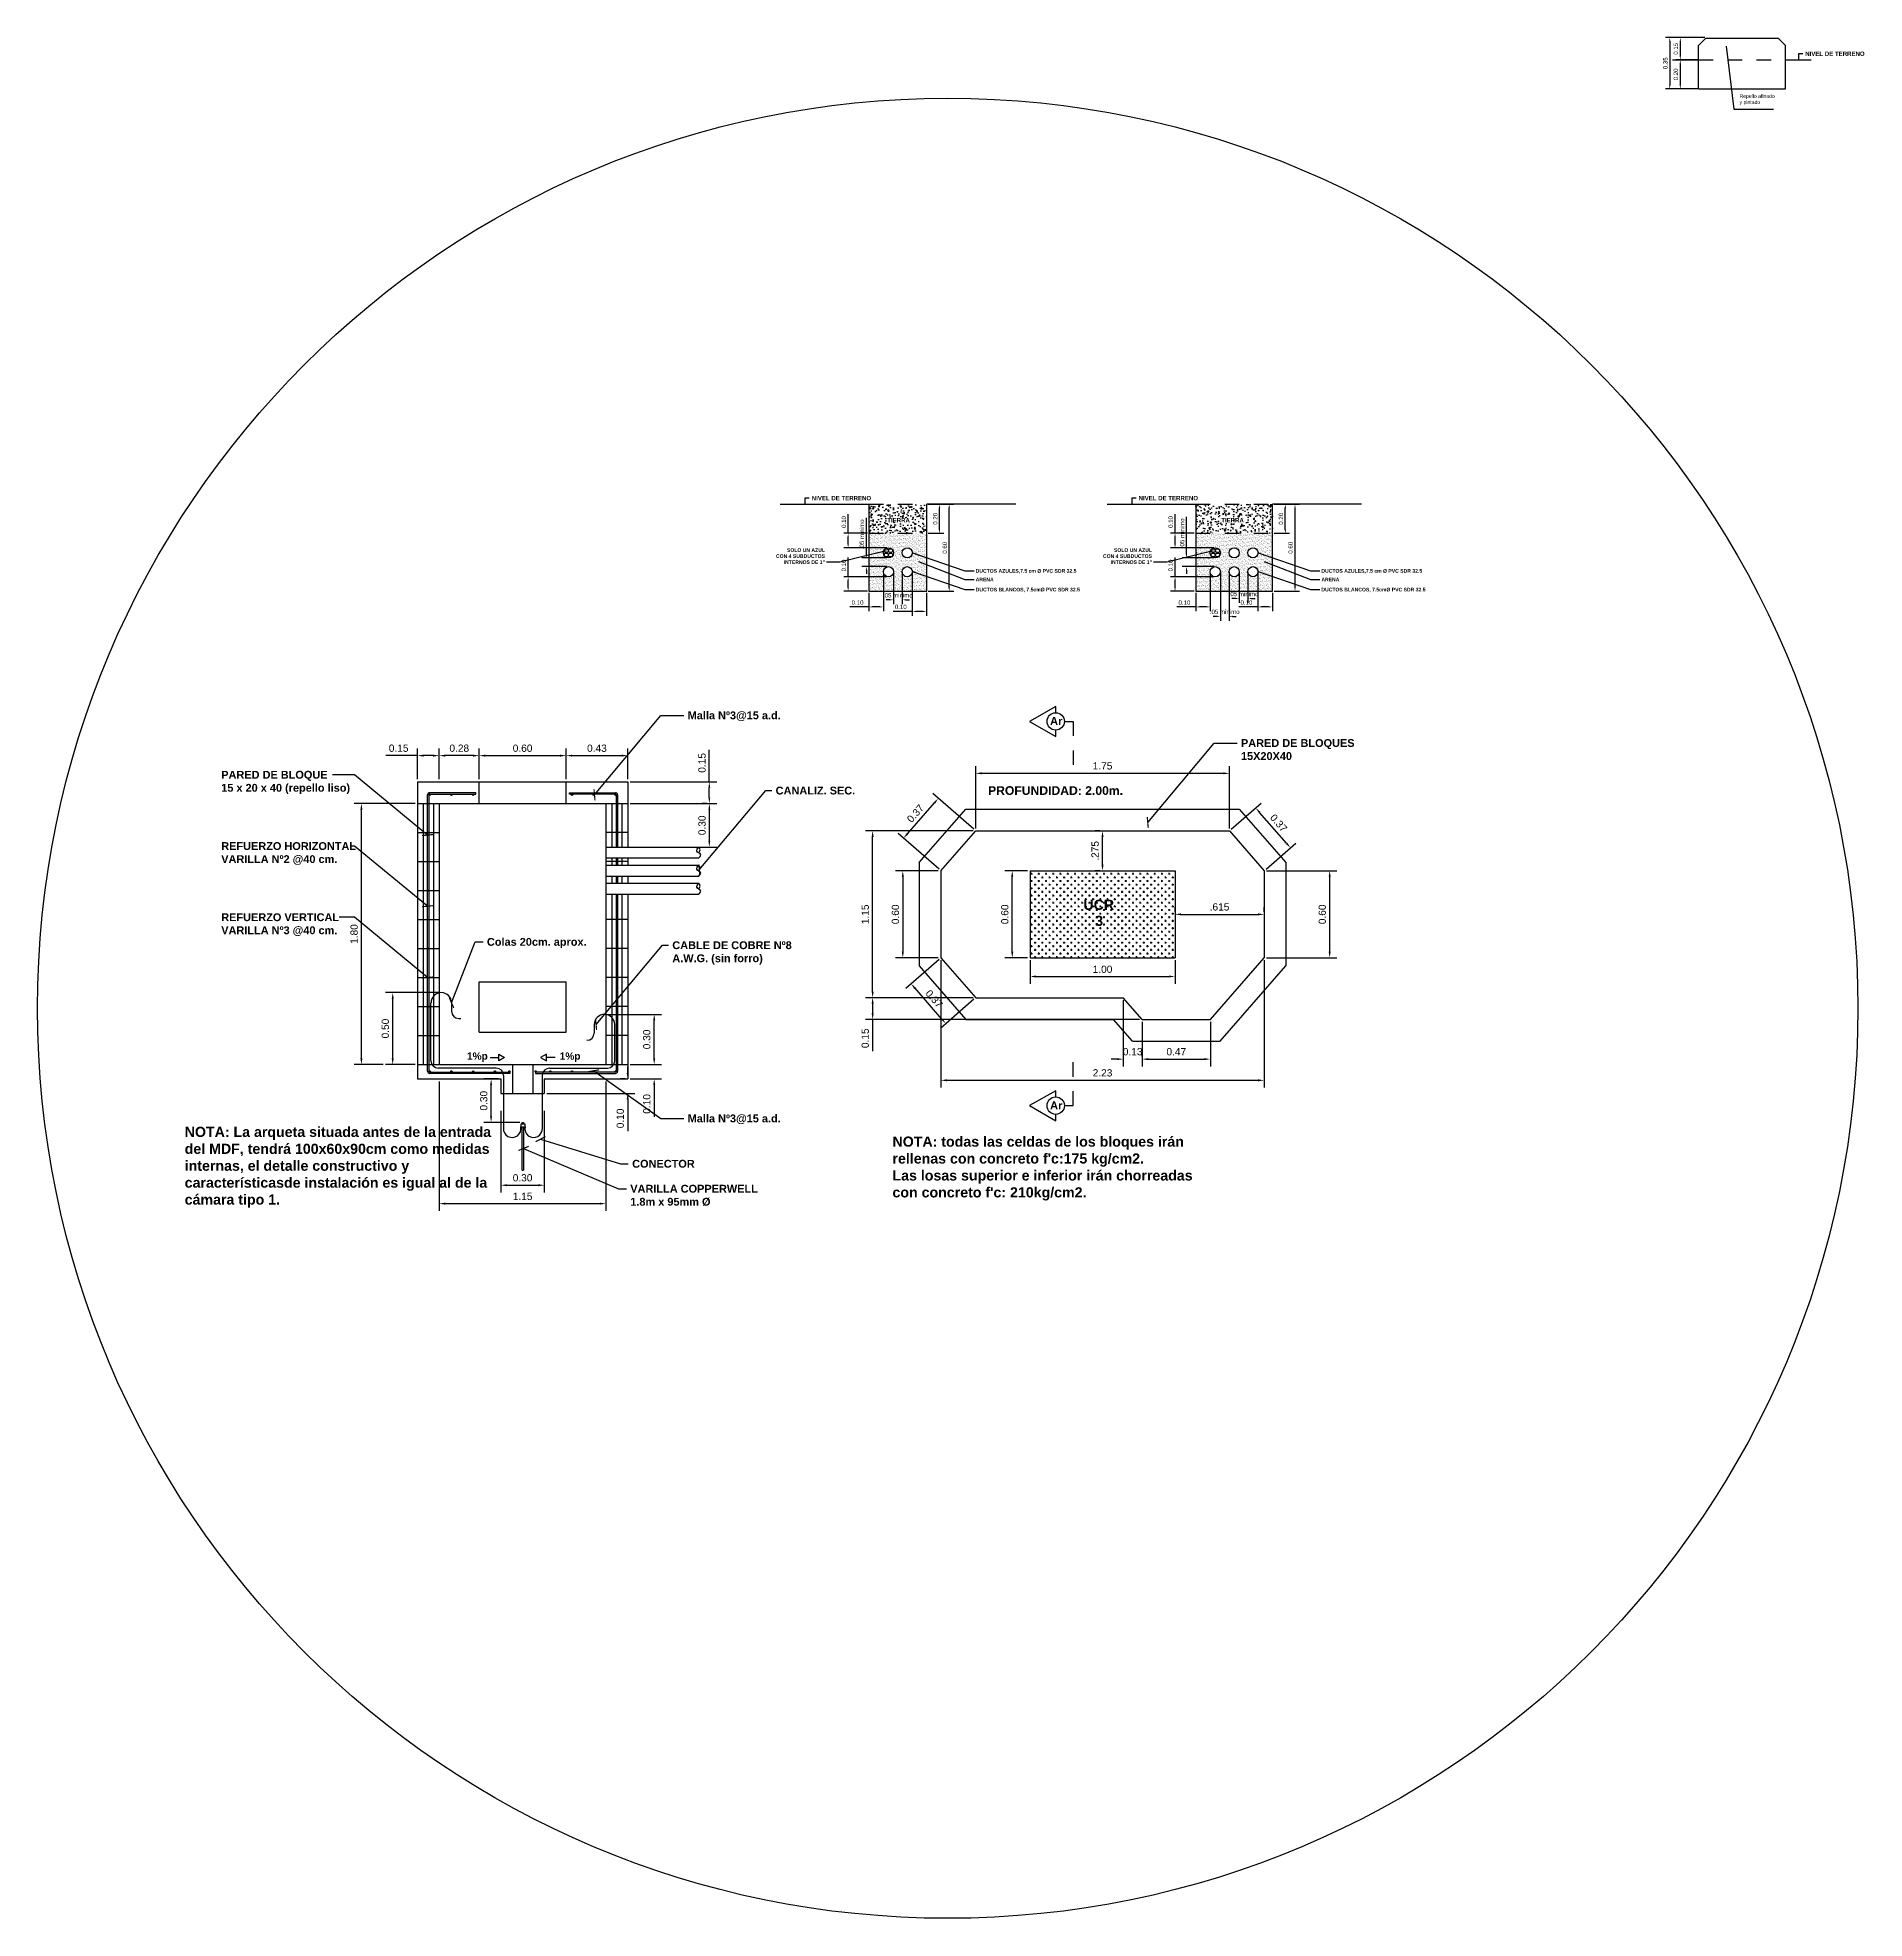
# Model space of a CAD drawing. Extents: x -1592 to 8, y 0 to 418.
# Drawn here: x -1267.13 to -1254.52, y 283.17 to 296.14 of the extents above; entities that cross this region are included whole.
import ezdxf

# ---------------------------------------------------------------- set-up
doc = ezdxf.new("R2010")
doc.units = 0
doc.header["$LTSCALE"] = 0.5
doc.header["$MEASUREMENT"] = 0
doc.linetypes.add('HIDDEN', pattern=[0.375, 0.25, -0.125])
doc.linetypes.add('HIDDEN2', pattern=[0.1875, 0.125, -0.0625])
doc.layers.get('0').update_dxf_attribs({"linetype": 'CONTINUOUS'})
doc.layers.get('DEFPOINTS').update_dxf_attribs({"linetype": 'CONTINUOUS'})
for name, color, linetype in [('COTAS', 1, 'CONTINUOUS'), ('fib-optica', 2, 'CONTINUOUS'), ('paredes', 1, 'CONTINUOUS'), ('T2', 5, 'CONTINUOUS'), ('TERRENO', 4, 'CONTINUOUS'), ('texturas', 6, 'CONTINUOUS'), ('TIERRA', 5, 'HIDDEN'), ('TUBOS', 3, 'CONTINUOUS'), ('varillas', 1, 'CONTINUOUS')]:
    doc.layers.add(name, color=color, linetype=linetype)
doc.styles.add('ALR4', font='sanssb__.ttf')
doc.styles.add('RAFA', font='sanssb__.ttf')
doc.styles.add('SANSSERIF', font='sas_____.pfb')
doc.dimstyles.new('1-10', dxfattribs={"dimscale": 0.1111, "dimtxt": 0.18, "dimasz": 0.18, "dimexe": 0.18, "dimexo": 0.063, "dimgap": 0.09, "dimtad": 2, "dimtih": 1, "dimtoh": 1, "dimzin": 0, "dimdsep": 46, "dimtxsty": 'SANSSERIF', "dimcen": 0.09, "dimclrd": 6, "dimclre": 6, "dimclrt": 1, "dimaunit": 1, "dimadec": 1, "dimazin": 0, "dimtfac": 1, "dimtofl": 0, "dimtmove": 0, "dimatfit": 3, "dimfxl": 0, "dimtolj": 1, "dimtzin": 0, "dimarcsym": 0})
doc.dimstyles.new('1-15', dxfattribs={"dimscale": 0.167, "dimtxt": 0.18, "dimasz": 0.15, "dimexe": 0.18, "dimexo": 0.0625, "dimgap": 0.09, "dimtad": 1, "dimzin": 0, "dimdsep": 46, "dimtxsty": 'SANSSERIF', "dimcen": 0.09, "dimclrd": 6, "dimclre": 6, "dimclrt": 1, "dimaunit": 1, "dimadec": 1, "dimazin": 0, "dimtfac": 1, "dimtofl": 0, "dimtmove": 0, "dimatfit": 3, "dimfxl": 0, "dimtolj": 1, "dimtzin": 0, "dimarcsym": 0})
doc.dimstyles.new('1-25', dxfattribs={"dimscale": 0.278, "dimtxt": 0.18, "dimasz": 0.15, "dimexe": 0.18, "dimexo": 0.0625, "dimgap": 0.09, "dimtad": 1, "dimzin": 0, "dimdsep": 46, "dimtxsty": 'SANSSERIF', "dimcen": 0.09, "dimclrd": 6, "dimclre": 6, "dimclrt": 1, "dimaunit": 1, "dimadec": 1, "dimazin": 0, "dimtfac": 1, "dimtofl": 0, "dimtmove": 0, "dimatfit": 3, "dimfxl": 0, "dimtolj": 1, "dimtzin": 0, "dimarcsym": 0})
doc.dimstyles.new('1-50', dxfattribs={"dimscale": 0.6, "dimtxt": 0.18, "dimasz": 0.18, "dimexe": 0.18, "dimexo": 0.0625, "dimgap": 0.09, "dimtad": 1, "dimzin": 4, "dimdsep": 46, "dimtxsty": 'Standard', "dimblk1": 'ARCHTICK', "dimblk2": 'ARCHTICK', "dimsah": 1, "dimcen": 0.09, "dimdle": 0.18, "dimclrd": 6, "dimclre": 6, "dimclrt": 1, "dimadec": 0, "dimazin": 0, "dimtfac": 1, "dimtofl": 0, "dimtmove": 0, "dimatfit": 3, "dimldrblk": 'ARCHTICK', "dimfxl": 0, "dimtolj": 1, "dimtzin": 4, "dimarcsym": 0})
pattern_1 = [(50, (0, 0), (0.0717260183, -0.0062752135), [0.0075, -0.0825]), (355, (0, 0), (-0.0138751334, 0.0752192134), [0.006, -0.066]), (100.4514, (0.00598, -0.00052), (0.057850938, 0.0689439542), [0.006374019, -0.070114211]), (46.1842, (0, 0.02), (0.106724105, -0.0165519014), [0.01125, -0.12375]), (96.6356, (0.00889, 0.01862), (0.0934662706, 0.097411787), [0.009561029, -0.1051713]), (351.1842, (0, 0.02), (0.0934661945, 0.09741186), [0.009, -0.099]), (21, (0.01, 0.015), (0.0596907052, -0.040261889), [0.0075, -0.0825]), (326, (0.01, 0.015), (0.024331533, 0.0725150045), [0.006, -0.066]), (71.4514, (0.014974, 0.011645), (0.084022263, 0.0322530497), [0.006374019, -0.070114211]), (37.5, (0, 0), (0.00121598553, 0.0332893854), [0, -0.0652, 0, -0.067, 0, -0.06625]), (7.5, (0, 0), (0.0263069537, 0.0394411712), [0, -0.0382, 0, -0.0637, 0, -0.02525]), (327.5, (-0.0223, 0), (0.0533822436, -0.0022554872), [0, -0.025, 0, -0.078, 0, -0.1035]), (317.5, (-0.0323, 0), (0.058318617, 0.0100104982), [0, -0.0325, 0, -0.0518, 0, -0.0735])]
pattern_2 = [(37.5, (0, 0), (-0.00062993358, 0.01926823769), [0, -0.0152, 0, -0.017, 0, -0.01625]), (7.5, (0, 0), (0.01769776705, 0.02822146065), [0, -0.0082, 0, -0.0137, 0, -0.00525]), (327.5, (-0.0123, 0), (0.03114141862, 5.659054e-05), [0, -0.005, 0, -0.018, 0, -0.0235]), (317.5, (-0.0123, 0), (0.03006126605, 0.00877675565), [0, -0.0025, 0, -0.0118, 0, -0.0135])]

msp = doc.modelspace()

# ---------------------------------------------------------------- texts
at = {"layer": 'COTAS'}
for s, height, style, p in [('NIVEL DE TERRENO', 0.03, 'RAFA', (-1254.931, 296.018)), ('NIVEL DE TERRENO', 0.03, 'RAFA', (-1261.785, 292.952)), ('NIVEL DE TERRENO', 0.03, 'RAFA', (-1259.53, 292.952)), ('TIERRA', 0.03, 'RAFA', (-1261.264, 292.799)), ('TIERRA', 0.03, 'RAFA', (-1258.96, 292.799)), ('1%p', 0.05, 'ALR4', (-1264.164, 289.092)), ('1%p', 0.05, 'ALR4', (-1263.524, 289.092))]:
    msp.add_text(s, height=height, dxfattribs=dict(at, style=style)).set_placement(p)
at = {"layer": 'COTAS', "color": 2, "style": 'ALR4'}
for p in [(-1260.141, 291.401), (-1260.141, 288.749)]:
    msp.add_text('Ar', height=0.055, dxfattribs=at).set_placement(p)
at = {"layer": 'COTAS', "color": 3, "style": 'ALR4'}
for s, height, p in [('PROFUNDIDAD: 2.00m.', 0.06, (-1260.569, 290.919)), ('UCR', 0.07, (-1259.911, 290.126)), ('   3', 0.07, (-1259.911, 290.015))]:
    msp.add_text(s, height=height, dxfattribs=at).set_placement(p)
at = {"layer": 'COTAS', "color": 1, "attachment_point": 1}
for s, insert, char_height, style in [('{\\Fsas_____.pfb;Repello afinado\\Py pintado}', (-1255.384, 295.753), 0.02502, 'SANSSERIF'), ('\\A1;ARENA', (-1260.654, 292.417), 0.025, 'RAFA'), ('DUCTOS AZULES,7.5 cm %%c PVC SDR 32.5', (-1260.654, 292.477), 0.02502, 'RAFA'), ('\\A1;ARENA', (-1258.269, 292.417), 0.025, 'RAFA'), ('DUCTOS AZULES,7.5 cm %%c PVC SDR 32.5', (-1258.269, 292.477), 0.02502, 'RAFA'), ('DUCTOS BLANCOS, 7.5cm%%c PVC SDR 32.5', (-1260.654, 292.348), 0.02502, 'RAFA'), ('DUCTOS BLANCOS, 7.5cm%%c PVC SDR 32.5', (-1258.269, 292.348), 0.02502, 'RAFA'), ('Malla Nº3@15 a.d.', (-1262.641, 291.495), 0.054, 'ALR4'), ('\\A1;PARED DE BLOQUES\\P15X20X40', (-1258.824, 291.304), 0.054, 'ALR4'), ('PARED DE BLOQUE\\P15 x 20 x 40 (repello liso)', (-1265.859, 291.085), 0.054, 'ALR4'), ('CANALIZ. SEC.', (-1262.034, 290.976), 0.054, 'ALR4'), ('REFUERZO HORIZONTAL\\PVARILLA Nº2 @40 cm.', (-1265.859, 290.593), 0.054, 'ALR4'), ('REFUERZO VERTICAL\\PVARILLA Nº3 @40 cm.', (-1265.859, 290.102), 0.054, 'ALR4'), ('Colas 20cm. aprox.', (-1264.026, 289.932), 0.054, 'ALR4'), ('CABLE DE COBRE Nº8\\PA.W.G. (sin forro)', (-1262.747, 289.909), 0.054, 'ALR4'), ('Malla Nº3@15 a.d.', (-1262.641, 288.714), 0.054, 'ALR4'), ('CONECTOR', (-1263.024, 288.401), 0.054, 'ALR4'), ('VARILLA COPPERWELL\\P1.8m x 95mm %%c', (-1263.037, 288.229), 0.054, 'ALR4')]:
    msp.add_mtext(s, dxfattribs=dict(at, insert=insert, char_height=char_height, style=style))
at = {"layer": 'COTAS', "char_height": 0.07, "width": 2.1308, "attachment_point": 1, "style": 'ALR4'}
for s, insert in [('NOTA: La arqueta situada antes de la entrada del MDF, tendrá 100x60x90cm como medidas internas, el detalle constructivo y  característicasde instalación es igual al de la cámara tipo 1.', (-1266.111, 288.629)), ("NOTA: todas las celdas de los bloques irán  rellenas con concreto f'c:175 kg/cm2. \\PLas losas superior e inferior irán chorreadas con concreto f'c: 210kg/cm2.", (-1261.228, 288.562))]:
    msp.add_mtext(s, dxfattribs=dict(at, insert=insert))
at = {"layer": 'TUBOS', "color": 1, "char_height": 0.02502, "attachment_point": 9, "style": 'RAFA'}
for insert in [(-1261.694, 292.512), (-1259.438, 292.512)]:
    msp.add_mtext('\\A1;SOLO UN AZUL\\PCON 4 SUBDUCTOS\\PINTERNOS DE 1"', dxfattribs=dict(at, insert=insert))

# ---------------------------------------------------------------- blocks, each defined once
blk = doc.blocks.new('*D10')
at = {"layer": 'COTAS', "color": 6, "lineweight": -2}
for p, q in [((-1260.907, 292.924), (-1260.933, 292.924)), ((-1260.903, 292.749), (-1260.903, 292.899)), ((-1260.981, 292.724), (-1260.873, 292.724))]:
    blk.add_line(p, q, dxfattribs=at)
at = {"layer": 'COTAS', "color": 6}
for points in [[(-1260.907, 292.899), (-1260.899, 292.899), (-1260.903, 292.924)], [(-1260.907, 292.749), (-1260.899, 292.749), (-1260.903, 292.724)]]:
    blk.add_solid(points, dxfattribs=at)
at = {"layer": 'DEFPOINTS', "color": 0}
for p in [(-1260.903, 292.924), (-1260.897, 292.924), (-1260.991, 292.724)]:
    blk.add_point(p, dxfattribs=at)
at = {"layer": 'COTAS', "color": 1, "insert": (-1260.933, 292.824), "char_height": 0.0301, "attachment_point": 5, "rotation": 90, "style": 'SANSSERIF'}
blk.add_mtext('\\A1;0.20', dxfattribs=at)
blk = doc.blocks.new('*D11')
at = {"layer": 'COTAS', "color": 6, "lineweight": -2}
for p, q in [((-1260.981, 292.924), (-1260.806, 292.924)), ((-1260.837, 292.349), (-1260.837, 292.899)), ((-1260.981, 292.324), (-1260.806, 292.324))]:
    blk.add_line(p, q, dxfattribs=at)
at = {"layer": 'COTAS', "color": 6}
for points in [[(-1260.841, 292.899), (-1260.832, 292.899), (-1260.837, 292.924)], [(-1260.841, 292.349), (-1260.832, 292.349), (-1260.837, 292.324)]]:
    blk.add_solid(points, dxfattribs=at)
at = {"layer": 'DEFPOINTS', "color": 0}
for p in [(-1260.991, 292.924), (-1260.837, 292.924), (-1260.991, 292.324)]:
    blk.add_point(p, dxfattribs=at)
at = {"layer": 'COTAS', "color": 1, "insert": (-1260.867, 292.624), "char_height": 0.0301, "attachment_point": 5, "rotation": 90, "style": 'SANSSERIF'}
blk.add_mtext('\\A1;0.60', dxfattribs=at)
blk = doc.blocks.new('*D12')
at = {"layer": 'COTAS', "color": 6, "lineweight": -2}
for p, q in [((-1261.534, 292.724), (-1261.534, 292.856)), ((-1261.401, 292.724), (-1261.564, 292.724)), ((-1261.266, 292.624), (-1261.564, 292.624)), ((-1261.534, 292.649), (-1261.534, 292.699))]:
    blk.add_line(p, q, dxfattribs=at)
at = {"layer": 'COTAS', "color": 6}
for points in [[(-1261.538, 292.699), (-1261.53, 292.699), (-1261.534, 292.724)], [(-1261.538, 292.649), (-1261.53, 292.649), (-1261.534, 292.624)]]:
    blk.add_solid(points, dxfattribs=at)
at = {"layer": 'DEFPOINTS', "color": 0}
for p in [(-1261.534, 292.724), (-1261.391, 292.724), (-1261.256, 292.624)]:
    blk.add_point(p, dxfattribs=at)
at = {"layer": 'COTAS', "color": 1, "insert": (-1261.564, 292.802), "char_height": 0.0301, "attachment_point": 5, "rotation": 90, "style": 'SANSSERIF'}
blk.add_mtext('\\A1;0.10', dxfattribs=at)
blk = doc.blocks.new('*D13')
at = {"layer": 'COTAS', "color": 6, "lineweight": -2}
for p, q in [((-1261.534, 292.424), (-1261.534, 292.556)), ((-1261.266, 292.424), (-1261.564, 292.424)), ((-1261.534, 292.349), (-1261.534, 292.399)), ((-1261.401, 292.324), (-1261.564, 292.324))]:
    blk.add_line(p, q, dxfattribs=at)
at = {"layer": 'COTAS', "color": 6}
for points in [[(-1261.538, 292.399), (-1261.53, 292.399), (-1261.534, 292.424)], [(-1261.538, 292.349), (-1261.53, 292.349), (-1261.534, 292.324)]]:
    blk.add_solid(points, dxfattribs=at)
at = {"layer": 'DEFPOINTS', "color": 0}
for p in [(-1261.534, 292.424), (-1261.256, 292.424), (-1261.391, 292.324)]:
    blk.add_point(p, dxfattribs=at)
at = {"layer": 'COTAS', "color": 1, "insert": (-1261.564, 292.502), "char_height": 0.0301, "attachment_point": 5, "rotation": 90, "style": 'SANSSERIF'}
blk.add_mtext('\\A1;0.10', dxfattribs=at)
blk = doc.blocks.new('*D14')
at = {"layer": 'COTAS', "color": 6, "lineweight": -2}
for p, q in [((-1261.093, 292.449), (-1261.093, 292.155)), ((-1260.993, 292.314), (-1260.993, 292.155)), ((-1261.093, 292.185), (-1261.224, 292.185)), ((-1261.018, 292.185), (-1261.068, 292.185))]:
    blk.add_line(p, q, dxfattribs=at)
at = {"layer": 'COTAS', "color": 6}
for points in [[(-1261.068, 292.189), (-1261.068, 292.181), (-1261.093, 292.185)], [(-1261.018, 292.189), (-1261.018, 292.181), (-1260.993, 292.185)]]:
    blk.add_solid(points, dxfattribs=at)
at = {"layer": 'DEFPOINTS', "color": 0}
for p in [(-1261.093, 292.459), (-1260.993, 292.324), (-1261.093, 292.185)]:
    blk.add_point(p, dxfattribs=at)
at = {"layer": 'COTAS', "color": 1, "insert": (-1261.171, 292.216), "char_height": 0.0301, "attachment_point": 5, "style": 'SANSSERIF'}
blk.add_mtext('\\A1;0.10', dxfattribs=at)
blk = doc.blocks.new('*D15')
at = {"layer": 'COTAS', "color": 6, "lineweight": -2}
for p, q in [((-1261.291, 292.449), (-1261.291, 292.186)), ((-1261.391, 292.314), (-1261.391, 292.186)), ((-1261.391, 292.216), (-1261.523, 292.216)), ((-1261.316, 292.216), (-1261.366, 292.216))]:
    blk.add_line(p, q, dxfattribs=at)
at = {"layer": 'COTAS', "color": 6}
for points in [[(-1261.366, 292.22), (-1261.366, 292.212), (-1261.391, 292.216)], [(-1261.316, 292.22), (-1261.316, 292.212), (-1261.291, 292.216)]]:
    blk.add_solid(points, dxfattribs=at)
at = {"layer": 'DEFPOINTS', "color": 0}
for p in [(-1261.291, 292.459), (-1261.391, 292.324), (-1261.391, 292.216)]:
    blk.add_point(p, dxfattribs=at)
at = {"layer": 'COTAS', "color": 1, "insert": (-1261.469, 292.246), "char_height": 0.0301, "attachment_point": 5, "style": 'SANSSERIF'}
blk.add_mtext('\\A1;0.10', dxfattribs=at)
blk = doc.blocks.new('*D16')
at = {"layer": 'COTAS', "color": 6, "lineweight": -2}
for p, q in [((-1261.408, 292.579), (-1261.408, 292.83)), ((-1261.266, 292.554), (-1261.439, 292.554)), ((-1261.266, 292.494), (-1261.439, 292.494)), ((-1261.408, 292.469), (-1261.408, 292.444))]:
    blk.add_line(p, q, dxfattribs=at)
at = {"layer": 'COTAS', "color": 6}
for points in [[(-1261.413, 292.579), (-1261.404, 292.579), (-1261.408, 292.554)], [(-1261.413, 292.469), (-1261.404, 292.469), (-1261.408, 292.494)]]:
    blk.add_solid(points, dxfattribs=at)
at = {"layer": 'DEFPOINTS', "color": 0}
for p in [(-1261.408, 292.554), (-1261.256, 292.554), (-1261.256, 292.494)]:
    blk.add_point(p, dxfattribs=at)
at = {"layer": 'COTAS', "color": 1, "insert": (-1261.439, 292.717), "char_height": 0.03006, "attachment_point": 5, "rotation": 90, "style": 'SANSSERIF'}
blk.add_mtext('\\A1;.05 minimo', dxfattribs=at)
blk = doc.blocks.new('*D17')
at = {"layer": 'COTAS', "color": 6, "lineweight": -2}
for p, q in [((-1261.221, 292.456), (-1261.221, 292.235)), ((-1261.161, 292.456), (-1261.161, 292.235)), ((-1261.246, 292.265), (-1261.271, 292.265)), ((-1261.136, 292.265), (-1261.111, 292.265))]:
    blk.add_line(p, q, dxfattribs=at)
at = {"layer": 'COTAS', "color": 6}
for points in [[(-1261.246, 292.269), (-1261.246, 292.261), (-1261.221, 292.265)], [(-1261.136, 292.269), (-1261.136, 292.261), (-1261.161, 292.265)]]:
    blk.add_solid(points, dxfattribs=at)
at = {"layer": 'DEFPOINTS', "color": 0}
for p in [(-1261.221, 292.466), (-1261.161, 292.466), (-1261.221, 292.265)]:
    blk.add_point(p, dxfattribs=at)
at = {"layer": 'COTAS', "color": 1, "insert": (-1261.191, 292.296), "char_height": 0.03006, "attachment_point": 5, "style": 'SANSSERIF'}
blk.add_mtext('\\A1;.05 minimo', dxfattribs=at)
blk = doc.blocks.new('*D25')
at = {"layer": 'COTAS', "color": 6, "lineweight": -2}
for p, q in [((-1258.836, 292.456), (-1258.836, 292.244)), ((-1258.776, 292.456), (-1258.776, 292.244)), ((-1258.861, 292.274), (-1258.886, 292.274)), ((-1258.751, 292.274), (-1258.726, 292.274))]:
    blk.add_line(p, q, dxfattribs=at)
at = {"layer": 'COTAS', "color": 6}
for points in [[(-1258.861, 292.278), (-1258.861, 292.27), (-1258.836, 292.274)], [(-1258.751, 292.278), (-1258.751, 292.27), (-1258.776, 292.274)]]:
    blk.add_solid(points, dxfattribs=at)
at = {"layer": 'DEFPOINTS', "color": 0}
for p in [(-1258.836, 292.466), (-1258.776, 292.466), (-1258.836, 292.274)]:
    blk.add_point(p, dxfattribs=at)
at = {"layer": 'COTAS', "color": 1, "insert": (-1258.806, 292.305), "char_height": 0.03006, "attachment_point": 5, "style": 'SANSSERIF'}
blk.add_mtext('\\A1;.05 minimo', dxfattribs=at)
blk = doc.blocks.new('*D24')
at = {"layer": 'COTAS', "color": 6, "lineweight": -2}
for p, q in [((-1259.199, 292.579), (-1259.199, 292.837)), ((-1259.011, 292.554), (-1259.229, 292.554)), ((-1259.011, 292.494), (-1259.229, 292.494)), ((-1259.199, 292.469), (-1259.199, 292.444))]:
    blk.add_line(p, q, dxfattribs=at)
at = {"layer": 'COTAS', "color": 6}
for points in [[(-1259.203, 292.579), (-1259.195, 292.579), (-1259.199, 292.554)], [(-1259.203, 292.469), (-1259.195, 292.469), (-1259.199, 292.494)]]:
    blk.add_solid(points, dxfattribs=at)
at = {"layer": 'DEFPOINTS', "color": 0}
for p in [(-1259.199, 292.554), (-1259.001, 292.554), (-1259.001, 292.494)]:
    blk.add_point(p, dxfattribs=at)
at = {"layer": 'COTAS', "color": 1, "insert": (-1259.23, 292.724), "char_height": 0.03006, "attachment_point": 5, "rotation": 90, "style": 'SANSSERIF'}
blk.add_mtext('\\A1;.05 minimo', dxfattribs=at)
blk = doc.blocks.new('*D18')
at = {"layer": 'COTAS', "color": 6, "lineweight": -2}
for p, q in [((-1258.522, 292.924), (-1258.548, 292.924)), ((-1258.518, 292.749), (-1258.518, 292.899)), ((-1258.595, 292.724), (-1258.488, 292.724))]:
    blk.add_line(p, q, dxfattribs=at)
at = {"layer": 'COTAS', "color": 6}
for points in [[(-1258.522, 292.899), (-1258.513, 292.899), (-1258.518, 292.924)], [(-1258.522, 292.749), (-1258.513, 292.749), (-1258.518, 292.724)]]:
    blk.add_solid(points, dxfattribs=at)
at = {"layer": 'DEFPOINTS', "color": 0}
for p in [(-1258.518, 292.924), (-1258.512, 292.924), (-1258.606, 292.724)]:
    blk.add_point(p, dxfattribs=at)
at = {"layer": 'COTAS', "color": 1, "insert": (-1258.548, 292.824), "char_height": 0.0301, "attachment_point": 5, "rotation": 90, "style": 'SANSSERIF'}
blk.add_mtext('\\A1;0.20', dxfattribs=at)
blk = doc.blocks.new('*D19')
at = {"layer": 'COTAS', "color": 6, "lineweight": -2}
for p, q in [((-1258.595, 292.924), (-1258.421, 292.924)), ((-1258.451, 292.349), (-1258.451, 292.899)), ((-1258.595, 292.324), (-1258.421, 292.324))]:
    blk.add_line(p, q, dxfattribs=at)
at = {"layer": 'COTAS', "color": 6}
for points in [[(-1258.455, 292.899), (-1258.447, 292.899), (-1258.451, 292.924)], [(-1258.455, 292.349), (-1258.447, 292.349), (-1258.451, 292.324)]]:
    blk.add_solid(points, dxfattribs=at)
at = {"layer": 'DEFPOINTS', "color": 0}
for p in [(-1258.606, 292.924), (-1258.451, 292.924), (-1258.606, 292.324)]:
    blk.add_point(p, dxfattribs=at)
at = {"layer": 'COTAS', "color": 1, "insert": (-1258.482, 292.624), "char_height": 0.0301, "attachment_point": 5, "rotation": 90, "style": 'SANSSERIF'}
blk.add_mtext('\\A1;0.60', dxfattribs=at)
blk = doc.blocks.new('*D20')
at = {"layer": 'COTAS', "color": 6, "lineweight": -2}
for p, q in [((-1259.279, 292.724), (-1259.279, 292.856)), ((-1259.146, 292.724), (-1259.309, 292.724)), ((-1259.011, 292.624), (-1259.309, 292.624)), ((-1259.279, 292.649), (-1259.279, 292.699))]:
    blk.add_line(p, q, dxfattribs=at)
at = {"layer": 'COTAS', "color": 6}
for points in [[(-1259.283, 292.699), (-1259.274, 292.699), (-1259.279, 292.724)], [(-1259.283, 292.649), (-1259.274, 292.649), (-1259.279, 292.624)]]:
    blk.add_solid(points, dxfattribs=at)
at = {"layer": 'DEFPOINTS', "color": 0}
for p in [(-1259.279, 292.724), (-1259.136, 292.724), (-1259.001, 292.624)]:
    blk.add_point(p, dxfattribs=at)
at = {"layer": 'COTAS', "color": 1, "insert": (-1259.309, 292.802), "char_height": 0.0301, "attachment_point": 5, "rotation": 90, "style": 'SANSSERIF'}
blk.add_mtext('\\A1;0.10', dxfattribs=at)
blk = doc.blocks.new('*D21')
at = {"layer": 'COTAS', "color": 6, "lineweight": -2}
for p, q in [((-1259.279, 292.424), (-1259.279, 292.556)), ((-1259.011, 292.424), (-1259.309, 292.424)), ((-1259.279, 292.349), (-1259.279, 292.399)), ((-1259.146, 292.324), (-1259.309, 292.324))]:
    blk.add_line(p, q, dxfattribs=at)
at = {"layer": 'COTAS', "color": 6}
for points in [[(-1259.283, 292.399), (-1259.274, 292.399), (-1259.279, 292.424)], [(-1259.283, 292.349), (-1259.274, 292.349), (-1259.279, 292.324)]]:
    blk.add_solid(points, dxfattribs=at)
at = {"layer": 'DEFPOINTS', "color": 0}
for p in [(-1259.279, 292.424), (-1259.001, 292.424), (-1259.136, 292.324)]:
    blk.add_point(p, dxfattribs=at)
at = {"layer": 'COTAS', "color": 1, "insert": (-1259.309, 292.502), "char_height": 0.0301, "attachment_point": 5, "rotation": 90, "style": 'SANSSERIF'}
blk.add_mtext('\\A1;0.10', dxfattribs=at)
blk = doc.blocks.new('*D22')
at = {"layer": 'COTAS', "color": 6, "lineweight": -2}
for p, q in [((-1258.707, 292.449), (-1258.707, 292.186)), ((-1258.607, 292.314), (-1258.607, 292.186)), ((-1258.707, 292.216), (-1258.839, 292.216)), ((-1258.632, 292.216), (-1258.682, 292.216))]:
    blk.add_line(p, q, dxfattribs=at)
at = {"layer": 'COTAS', "color": 6}
for points in [[(-1258.682, 292.22), (-1258.682, 292.212), (-1258.707, 292.216)], [(-1258.632, 292.22), (-1258.632, 292.212), (-1258.607, 292.216)]]:
    blk.add_solid(points, dxfattribs=at)
at = {"layer": 'DEFPOINTS', "color": 0}
for p in [(-1258.707, 292.459), (-1258.607, 292.324), (-1258.707, 292.216)]:
    blk.add_point(p, dxfattribs=at)
at = {"layer": 'COTAS', "color": 1, "insert": (-1258.786, 292.246), "char_height": 0.0301, "attachment_point": 5, "style": 'SANSSERIF'}
blk.add_mtext('\\A1;0.10', dxfattribs=at)
blk = doc.blocks.new('*D23')
at = {"layer": 'COTAS', "color": 6, "lineweight": -2}
for p, q in [((-1259.036, 292.449), (-1259.036, 292.186)), ((-1259.136, 292.314), (-1259.136, 292.186)), ((-1259.136, 292.216), (-1259.267, 292.216)), ((-1259.061, 292.216), (-1259.111, 292.216))]:
    blk.add_line(p, q, dxfattribs=at)
at = {"layer": 'COTAS', "color": 6}
for points in [[(-1259.111, 292.22), (-1259.111, 292.212), (-1259.136, 292.216)], [(-1259.061, 292.22), (-1259.061, 292.212), (-1259.036, 292.216)]]:
    blk.add_solid(points, dxfattribs=at)
at = {"layer": 'DEFPOINTS', "color": 0}
for p in [(-1259.036, 292.459), (-1259.136, 292.324), (-1259.136, 292.216)]:
    blk.add_point(p, dxfattribs=at)
at = {"layer": 'COTAS', "color": 1, "insert": (-1259.214, 292.246), "char_height": 0.0301, "attachment_point": 5, "style": 'SANSSERIF'}
blk.add_mtext('\\A1;0.10', dxfattribs=at)
blk = doc.blocks.new('*D26')
at = {"layer": 'COTAS', "color": 6, "lineweight": -2}
for p, q in [((-1258.966, 292.456), (-1258.966, 292.121)), ((-1258.906, 292.456), (-1258.906, 292.121)), ((-1258.991, 292.151), (-1259.016, 292.151)), ((-1258.881, 292.151), (-1258.856, 292.151))]:
    blk.add_line(p, q, dxfattribs=at)
at = {"layer": 'COTAS', "color": 6}
for points in [[(-1258.991, 292.156), (-1258.991, 292.147), (-1258.966, 292.151)], [(-1258.881, 292.156), (-1258.881, 292.147), (-1258.906, 292.151)]]:
    blk.add_solid(points, dxfattribs=at)
at = {"layer": 'DEFPOINTS', "color": 0}
for p in [(-1258.966, 292.466), (-1258.906, 292.466), (-1258.966, 292.151)]:
    blk.add_point(p, dxfattribs=at)
at = {"layer": 'COTAS', "color": 1, "insert": (-1258.936, 292.182), "char_height": 0.03006, "attachment_point": 5, "style": 'SANSSERIF'}
blk.add_mtext('\\A1;.05 minimo', dxfattribs=at)
blk = doc.blocks.new('*D39')
at = {"layer": 'COTAS', "color": 6, "lineweight": -2}
for p, q in [((-1260.297, 290.395), (-1260.452, 290.395)), ((-1260.402, 289.837), (-1260.402, 290.354)), ((-1260.297, 289.795), (-1260.452, 289.795))]:
    blk.add_line(p, q, dxfattribs=at)
at = {"layer": 'COTAS', "color": 6}
for points in [[(-1260.409, 290.354), (-1260.395, 290.354), (-1260.402, 290.395)], [(-1260.409, 289.837), (-1260.395, 289.837), (-1260.402, 289.795)]]:
    blk.add_solid(points, dxfattribs=at)
at = {"layer": 'DEFPOINTS', "color": 0}
for p in [(-1260.402, 290.395), (-1260.279, 290.395), (-1260.279, 289.795)]:
    blk.add_point(p, dxfattribs=at)
at = {"layer": 'COTAS', "color": 1, "insert": (-1260.453, 290.095), "char_height": 0.05, "attachment_point": 5, "rotation": 90, "style": 'SANSSERIF'}
blk.add_mtext('\\A1;0.60', dxfattribs=at)
blk = doc.blocks.new('*D41')
at = {"layer": 'COTAS', "color": 6, "lineweight": -2}
for p, q in [((-1259.279, 290.113), (-1259.279, 290.145)), ((-1259.238, 290.095), (-1258.706, 290.095)), ((-1258.664, 290.113), (-1258.664, 290.145))]:
    blk.add_line(p, q, dxfattribs=at)
at = {"layer": 'COTAS', "color": 6}
for points in [[(-1259.238, 290.102), (-1259.238, 290.088), (-1259.279, 290.095)], [(-1258.706, 290.102), (-1258.706, 290.088), (-1258.664, 290.095)]]:
    blk.add_solid(points, dxfattribs=at)
at = {"layer": 'DEFPOINTS', "color": 0}
for p in [(-1259.279, 290.095), (-1258.664, 290.095), (-1258.664, 290.095)]:
    blk.add_point(p, dxfattribs=at)
at = {"layer": 'COTAS', "color": 1, "insert": (-1258.972, 290.146), "char_height": 0.05, "attachment_point": 5, "style": 'SANSSERIF'}
blk.add_mtext('\\A1;.615', dxfattribs=at)
blk = doc.blocks.new('*D40')
at = {"layer": 'COTAS', "color": 6, "lineweight": -2}
for p, q in [((-1260.279, 289.778), (-1260.279, 289.616)), ((-1259.279, 289.778), (-1259.279, 289.616)), ((-1260.238, 289.666), (-1259.321, 289.666))]:
    blk.add_line(p, q, dxfattribs=at)
at = {"layer": 'COTAS', "color": 6}
for points in [[(-1260.238, 289.673), (-1260.238, 289.659), (-1260.279, 289.666)], [(-1259.321, 289.673), (-1259.321, 289.659), (-1259.279, 289.666)]]:
    blk.add_solid(points, dxfattribs=at)
at = {"layer": 'DEFPOINTS', "color": 0}
for p in [(-1260.279, 289.795), (-1259.279, 289.795), (-1259.279, 289.666)]:
    blk.add_point(p, dxfattribs=at)
at = {"layer": 'COTAS', "color": 1, "insert": (-1259.779, 289.716), "char_height": 0.05, "attachment_point": 5, "style": 'SANSSERIF'}
blk.add_mtext('\\A1;1.00', dxfattribs=at)
blk = doc.blocks.new('*D42')
at = {"layer": 'COTAS', "color": 6, "lineweight": -2}
for p, q in [((-1260.912, 290.395), (-1261.207, 290.395)), ((-1261.157, 290.354), (-1261.157, 289.837)), ((-1260.912, 289.795), (-1261.207, 289.795))]:
    blk.add_line(p, q, dxfattribs=at)
at = {"layer": 'COTAS', "color": 6}
for points in [[(-1261.164, 290.354), (-1261.15, 290.354), (-1261.157, 290.395)], [(-1261.164, 289.837), (-1261.15, 289.837), (-1261.157, 289.795)]]:
    blk.add_solid(points, dxfattribs=at)
at = {"layer": 'DEFPOINTS', "color": 0}
for p in [(-1260.894, 290.395), (-1261.157, 289.795), (-1260.894, 289.795)]:
    blk.add_point(p, dxfattribs=at)
at = {"layer": 'COTAS', "color": 1, "insert": (-1261.208, 290.095), "char_height": 0.05, "attachment_point": 5, "rotation": 90, "style": 'SANSSERIF'}
blk.add_mtext('\\A1;0.60', dxfattribs=at)
blk = doc.blocks.new('*D43')
at = {"layer": 'COTAS', "color": 6, "lineweight": -2}
for p, q in [((-1258.647, 290.395), (-1258.162, 290.395)), ((-1258.212, 290.354), (-1258.212, 289.837)), ((-1258.647, 289.795), (-1258.162, 289.795))]:
    blk.add_line(p, q, dxfattribs=at)
at = {"layer": 'COTAS', "color": 6}
for points in [[(-1258.219, 290.354), (-1258.205, 290.354), (-1258.212, 290.395)], [(-1258.219, 289.837), (-1258.205, 289.837), (-1258.212, 289.795)]]:
    blk.add_solid(points, dxfattribs=at)
at = {"layer": 'DEFPOINTS', "color": 0}
for p in [(-1258.664, 290.395), (-1258.664, 289.795), (-1258.212, 289.795)]:
    blk.add_point(p, dxfattribs=at)
at = {"layer": 'COTAS', "color": 1, "insert": (-1258.263, 290.095), "char_height": 0.05, "attachment_point": 5, "rotation": 90, "style": 'SANSSERIF'}
blk.add_mtext('\\A1;0.60', dxfattribs=at)
blk = doc.blocks.new('*D44')
at = {"layer": 'COTAS', "color": 6, "lineweight": -2}
for p, q in [((-1260.894, 289.778), (-1260.894, 288.9)), ((-1258.664, 289.778), (-1258.664, 288.9)), ((-1260.853, 288.95), (-1258.706, 288.95))]:
    blk.add_line(p, q, dxfattribs=at)
at = {"layer": 'COTAS', "color": 6}
for points in [[(-1260.853, 288.957), (-1260.853, 288.943), (-1260.894, 288.95)], [(-1258.706, 288.957), (-1258.706, 288.943), (-1258.664, 288.95)]]:
    blk.add_solid(points, dxfattribs=at)
at = {"layer": 'DEFPOINTS', "color": 0}
for p in [(-1260.894, 289.795), (-1258.664, 289.795), (-1258.664, 288.95)]:
    blk.add_point(p, dxfattribs=at)
at = {"layer": 'COTAS', "color": 1, "insert": (-1259.779, 289.001), "char_height": 0.05, "attachment_point": 5, "style": 'SANSSERIF'}
blk.add_mtext('\\A1;2.23', dxfattribs=at)
blk = doc.blocks.new('*D45')
at = {"layer": 'COTAS', "color": 6, "lineweight": -2}
for p, q in [((-1260.654, 290.688), (-1260.654, 291.118)), ((-1260.613, 291.068), (-1258.946, 291.068)), ((-1258.904, 290.688), (-1258.904, 291.118))]:
    blk.add_line(p, q, dxfattribs=at)
at = {"layer": 'COTAS', "color": 6}
for points in [[(-1260.613, 291.075), (-1260.613, 291.061), (-1260.654, 291.068)], [(-1258.946, 291.075), (-1258.946, 291.061), (-1258.904, 291.068)]]:
    blk.add_solid(points, dxfattribs=at)
at = {"layer": 'DEFPOINTS', "color": 0}
for p in [(-1258.904, 291.068), (-1260.654, 290.67), (-1258.904, 290.67)]:
    blk.add_point(p, dxfattribs=at)
at = {"layer": 'COTAS', "color": 1, "insert": (-1259.779, 291.119), "char_height": 0.05, "attachment_point": 5, "style": 'SANSSERIF'}
blk.add_mtext('\\A1;1.75', dxfattribs=at)
blk = doc.blocks.new('*D46')
at = {"layer": 'COTAS', "color": 6, "lineweight": -2}
for p, q in [((-1259.797, 290.67), (-1259.829, 290.67)), ((-1259.779, 290.437), (-1259.779, 290.629)), ((-1259.797, 290.395), (-1259.829, 290.395))]:
    blk.add_line(p, q, dxfattribs=at)
at = {"layer": 'COTAS', "color": 6}
for points in [[(-1259.786, 290.629), (-1259.772, 290.629), (-1259.779, 290.67)], [(-1259.786, 290.437), (-1259.772, 290.437), (-1259.779, 290.395)]]:
    blk.add_solid(points, dxfattribs=at)
at = {"layer": 'DEFPOINTS', "color": 0}
for p in [(-1259.779, 290.67), (-1259.779, 290.67), (-1259.779, 290.395)]:
    blk.add_point(p, dxfattribs=at)
at = {"layer": 'COTAS', "color": 1, "insert": (-1259.83, 290.533), "char_height": 0.05, "attachment_point": 5, "rotation": 90, "style": 'SANSSERIF'}
blk.add_mtext('\\A1;.275', dxfattribs=at)
blk = doc.blocks.new('*D47')
at = {"layer": 'COTAS', "color": 6, "lineweight": -2}
for p, q in [((-1260.672, 290.67), (-1261.415, 290.67)), ((-1261.365, 289.562), (-1261.365, 290.629)), ((-1260.672, 289.52), (-1261.415, 289.52))]:
    blk.add_line(p, q, dxfattribs=at)
at = {"layer": 'COTAS', "color": 6}
for points in [[(-1261.372, 290.629), (-1261.358, 290.629), (-1261.365, 290.67)], [(-1261.372, 289.562), (-1261.358, 289.562), (-1261.365, 289.52)]]:
    blk.add_solid(points, dxfattribs=at)
at = {"layer": 'DEFPOINTS', "color": 0}
for p in [(-1261.365, 290.67), (-1260.654, 290.67), (-1260.654, 289.52)]:
    blk.add_point(p, dxfattribs=at)
at = {"layer": 'COTAS', "color": 1, "insert": (-1261.416, 290.095), "char_height": 0.05, "attachment_point": 5, "rotation": 90, "style": 'SANSSERIF'}
blk.add_mtext('\\A1;1.15', dxfattribs=at)
blk = doc.blocks.new('*D48')
at = {"layer": 'COTAS', "color": 6, "lineweight": -2}
for p, q in [((-1260.672, 289.52), (-1261.415, 289.52)), ((-1261.365, 289.479), (-1261.365, 289.412)), ((-1259.523, 289.37), (-1261.415, 289.37)), ((-1261.365, 289.37), (-1261.365, 289.151))]:
    blk.add_line(p, q, dxfattribs=at)
at = {"layer": 'COTAS', "color": 6}
for points in [[(-1261.372, 289.479), (-1261.358, 289.479), (-1261.365, 289.52)], [(-1261.372, 289.412), (-1261.358, 289.412), (-1261.365, 289.37)]]:
    blk.add_solid(points, dxfattribs=at)
at = {"layer": 'DEFPOINTS', "color": 0}
for p in [(-1260.654, 289.52), (-1261.365, 289.37), (-1259.505, 289.37)]:
    blk.add_point(p, dxfattribs=at)
at = {"layer": 'COTAS', "color": 1, "insert": (-1261.416, 289.24), "char_height": 0.05, "attachment_point": 5, "rotation": 90, "style": 'SANSSERIF'}
blk.add_mtext('\\A1;0.15', dxfattribs=at)
blk = doc.blocks.new('*D49')
at = {"layer": 'COTAS', "color": 6, "lineweight": -2}
for p, q in [((-1259.505, 289.353), (-1259.505, 289.046)), ((-1259.035, 289.353), (-1259.035, 289.046)), ((-1259.463, 289.096), (-1259.077, 289.096))]:
    blk.add_line(p, q, dxfattribs=at)
at = {"layer": 'COTAS', "color": 6}
for points in [[(-1259.463, 289.103), (-1259.463, 289.089), (-1259.505, 289.096)], [(-1259.077, 289.103), (-1259.077, 289.089), (-1259.035, 289.096)]]:
    blk.add_solid(points, dxfattribs=at)
at = {"layer": 'DEFPOINTS', "color": 0}
for p in [(-1259.505, 289.37), (-1259.035, 289.37), (-1259.035, 289.096)]:
    blk.add_point(p, dxfattribs=at)
at = {"layer": 'COTAS', "color": 1, "insert": (-1259.27, 289.147), "char_height": 0.05, "attachment_point": 5, "style": 'SANSSERIF'}
blk.add_mtext('\\A1;0.47', dxfattribs=at)
blk = doc.blocks.new('*D50')
at = {"layer": 'COTAS', "color": 6, "lineweight": -2}
for p, q in [((-1259.636, 289.503), (-1259.636, 289.046)), ((-1259.505, 289.113), (-1259.505, 289.146)), ((-1259.678, 289.096), (-1259.719, 289.096)), ((-1259.463, 289.096), (-1259.422, 289.096))]:
    blk.add_line(p, q, dxfattribs=at)
at = {"layer": 'COTAS', "color": 6}
for points in [[(-1259.678, 289.103), (-1259.678, 289.089), (-1259.636, 289.096)], [(-1259.463, 289.103), (-1259.463, 289.089), (-1259.505, 289.096)]]:
    blk.add_solid(points, dxfattribs=at)
at = {"layer": 'DEFPOINTS', "color": 0}
for p in [(-1259.636, 289.52), (-1259.636, 289.096), (-1259.505, 289.096)]:
    blk.add_point(p, dxfattribs=at)
at = {"layer": 'COTAS', "color": 1, "insert": (-1259.571, 289.147), "char_height": 0.05, "attachment_point": 5, "style": 'SANSSERIF'}
blk.add_mtext('\\A1;0.13', dxfattribs=at)
blk = doc.blocks.new('*D51')
at = {"layer": 'COTAS', "color": 6, "lineweight": -2}
for p, q in [((-1258.891, 290.682), (-1258.685, 290.862)), ((-1258.51, 290.585), (-1258.695, 290.798)), ((-1258.651, 290.407), (-1258.445, 290.587))]:
    blk.add_line(p, q, dxfattribs=at)
at = {"layer": 'COTAS', "color": 6}
for points in [[(-1258.69, 290.802), (-1258.7, 290.793), (-1258.722, 290.829)], [(-1258.505, 290.59), (-1258.515, 290.581), (-1258.482, 290.554)]]:
    blk.add_solid(points, dxfattribs=at)
at = {"layer": 'DEFPOINTS', "color": 0}
for p in [(-1258.722, 290.829), (-1258.904, 290.67), (-1258.664, 290.395)]:
    blk.add_point(p, dxfattribs=at)
at = {"layer": 'COTAS', "color": 1, "insert": (-1258.564, 290.725), "char_height": 0.05, "attachment_point": 5, "rotation": 311.1121, "style": 'SANSSERIF'}
blk.add_mtext('\\A1;0.37', dxfattribs=at)
blk = doc.blocks.new('*D52')
at = {"layer": 'COTAS', "color": 6, "lineweight": -2}
for p, q in [((-1261.124, 290.651), (-1260.939, 290.864)), ((-1260.667, 290.682), (-1260.949, 290.928)), ((-1260.907, 290.407), (-1261.189, 290.653))]:
    blk.add_line(p, q, dxfattribs=at)
at = {"layer": 'COTAS', "color": 6}
for points in [[(-1260.944, 290.868), (-1260.934, 290.859), (-1260.912, 290.895)], [(-1261.13, 290.656), (-1261.119, 290.647), (-1261.152, 290.62)]]:
    blk.add_solid(points, dxfattribs=at)
at = {"layer": 'DEFPOINTS', "color": 0}
for p in [(-1260.912, 290.895), (-1260.654, 290.67), (-1260.894, 290.395)]:
    blk.add_point(p, dxfattribs=at)
at = {"layer": 'COTAS', "color": 1, "insert": (-1261.07, 290.791), "char_height": 0.05, "attachment_point": 5, "rotation": 48.8879, "style": 'SANSSERIF'}
blk.add_mtext('\\A1;0.37', dxfattribs=at)
blk = doc.blocks.new('*D53')
at = {"layer": 'COTAS', "color": 6, "lineweight": -2}
for p, q in [((-1260.907, 289.784), (-1261.137, 289.583)), ((-1260.887, 289.372), (-1261.072, 289.585)), ((-1260.667, 289.509), (-1260.897, 289.308))]:
    blk.add_line(p, q, dxfattribs=at)
at = {"layer": 'COTAS', "color": 6}
for points in [[(-1261.067, 289.589), (-1261.078, 289.58), (-1261.1, 289.616)], [(-1260.882, 289.377), (-1260.892, 289.368), (-1260.86, 289.341)]]:
    blk.add_solid(points, dxfattribs=at)
at = {"layer": 'DEFPOINTS', "color": 0}
for p in [(-1260.894, 289.795), (-1261.1, 289.616), (-1260.654, 289.52)]:
    blk.add_point(p, dxfattribs=at)
at = {"layer": 'COTAS', "color": 1, "insert": (-1260.941, 289.512), "char_height": 0.05, "attachment_point": 5, "rotation": 311.1121, "style": 'SANSSERIF'}
blk.add_mtext('\\A1;0.37', dxfattribs=at)
blk = doc.blocks.new('_ARCHTICK')
at = {"color": 0, "linetype": 'ByBlock', "const_width": 0.15}
blk.add_lwpolyline([(-0.5, -0.5), (0.5, 0.5)], dxfattribs=at)
blk = doc.blocks.new('*D54')
at = {"layer": 'COTAS', "color": 6, "lineweight": -2}
for p, q in [((-1264.505, 291.027), (-1264.505, 291.24)), ((-1264.355, 291.027), (-1264.355, 291.24)), ((-1264.505, 291.19), (-1264.724, 291.19)), ((-1264.397, 291.19), (-1264.463, 291.19))]:
    blk.add_line(p, q, dxfattribs=at)
at = {"layer": 'COTAS', "color": 6}
for points in [[(-1264.463, 291.197), (-1264.463, 291.183), (-1264.505, 291.19)], [(-1264.397, 291.197), (-1264.397, 291.183), (-1264.355, 291.19)]]:
    blk.add_solid(points, dxfattribs=at)
at = {"layer": 'DEFPOINTS', "color": 0}
for p in [(-1264.505, 291.19), (-1264.505, 291.009), (-1264.355, 291.009)]:
    blk.add_point(p, dxfattribs=at)
at = {"layer": 'COTAS', "color": 1, "insert": (-1264.635, 291.241), "char_height": 0.05, "attachment_point": 5, "style": 'SANSSERIF'}
blk.add_mtext('\\A1;0.15', dxfattribs=at)
blk = doc.blocks.new('*D55')
at = {"layer": 'COTAS', "color": 6, "lineweight": -2}
for p, q in [((-1264.355, 291.208), (-1264.355, 291.24)), ((-1264.08, 291.027), (-1264.08, 291.24)), ((-1264.122, 291.19), (-1264.313, 291.19))]:
    blk.add_line(p, q, dxfattribs=at)
at = {"layer": 'COTAS', "color": 6}
for points in [[(-1264.313, 291.197), (-1264.313, 291.183), (-1264.355, 291.19)], [(-1264.122, 291.197), (-1264.122, 291.183), (-1264.08, 291.19)]]:
    blk.add_solid(points, dxfattribs=at)
at = {"layer": 'DEFPOINTS', "color": 0}
for p in [(-1264.355, 291.19), (-1264.355, 291.19), (-1264.08, 291.009)]:
    blk.add_point(p, dxfattribs=at)
at = {"layer": 'COTAS', "color": 1, "insert": (-1264.217, 291.241), "char_height": 0.05, "attachment_point": 5, "style": 'SANSSERIF'}
blk.add_mtext('\\A1;0.28', dxfattribs=at)
blk = doc.blocks.new('*D56')
at = {"layer": 'COTAS', "color": 6, "lineweight": -2}
for p, q in [((-1264.08, 291.027), (-1264.08, 291.24)), ((-1263.48, 291.027), (-1263.48, 291.24)), ((-1264.038, 291.19), (-1263.522, 291.19))]:
    blk.add_line(p, q, dxfattribs=at)
at = {"layer": 'COTAS', "color": 6}
for points in [[(-1264.038, 291.197), (-1264.038, 291.183), (-1264.08, 291.19)], [(-1263.522, 291.197), (-1263.522, 291.183), (-1263.48, 291.19)]]:
    blk.add_solid(points, dxfattribs=at)
at = {"layer": 'DEFPOINTS', "color": 0}
for p in [(-1263.48, 291.19), (-1264.08, 291.009), (-1263.48, 291.009)]:
    blk.add_point(p, dxfattribs=at)
at = {"layer": 'COTAS', "color": 1, "insert": (-1263.78, 291.241), "char_height": 0.05, "attachment_point": 5, "style": 'SANSSERIF'}
blk.add_mtext('\\A1;0.60', dxfattribs=at)
blk = doc.blocks.new('*D57')
at = {"layer": 'COTAS', "color": 6, "lineweight": -2}
for p, q in [((-1263.48, 291.027), (-1263.48, 291.24)), ((-1263.055, 291.027), (-1263.055, 291.24)), ((-1263.438, 291.19), (-1263.097, 291.19))]:
    blk.add_line(p, q, dxfattribs=at)
at = {"layer": 'COTAS', "color": 6}
for points in [[(-1263.438, 291.197), (-1263.438, 291.183), (-1263.48, 291.19)], [(-1263.097, 291.197), (-1263.097, 291.183), (-1263.055, 291.19)]]:
    blk.add_solid(points, dxfattribs=at)
at = {"layer": 'DEFPOINTS', "color": 0}
for p in [(-1263.055, 291.19), (-1263.48, 291.009), (-1263.055, 291.009)]:
    blk.add_point(p, dxfattribs=at)
at = {"layer": 'COTAS', "color": 1, "insert": (-1263.267, 291.241), "char_height": 0.05, "attachment_point": 5, "style": 'SANSSERIF'}
blk.add_mtext('\\A1;0.43', dxfattribs=at)
blk = doc.blocks.new('*D58')
at = {"layer": 'COTAS', "color": 6, "lineweight": -2}
for p, q in [((-1264.355, 288.942), (-1264.355, 288.049)), ((-1263.205, 288.942), (-1263.205, 288.049)), ((-1264.313, 288.099), (-1263.247, 288.099))]:
    blk.add_line(p, q, dxfattribs=at)
at = {"layer": 'COTAS', "color": 6}
for points in [[(-1264.313, 288.106), (-1264.313, 288.092), (-1264.355, 288.099)], [(-1263.247, 288.106), (-1263.247, 288.092), (-1263.205, 288.099)]]:
    blk.add_solid(points, dxfattribs=at)
at = {"layer": 'DEFPOINTS', "color": 0}
for p in [(-1264.355, 288.959), (-1263.205, 288.959), (-1263.205, 288.099)]:
    blk.add_point(p, dxfattribs=at)
at = {"layer": 'COTAS', "color": 1, "insert": (-1263.78, 288.149), "char_height": 0.05, "attachment_point": 5, "style": 'SANSSERIF'}
blk.add_mtext('\\A1;1.15', dxfattribs=at)
blk = doc.blocks.new('*D59')
at = {"layer": 'COTAS', "color": 6, "lineweight": -2}
for p, q in [((-1262.492, 291.009), (-1262.492, 291.229)), ((-1263.037, 291.009), (-1262.441, 291.009)), ((-1262.492, 290.901), (-1262.492, 290.968)), ((-1263.037, 290.859), (-1262.441, 290.859))]:
    blk.add_line(p, q, dxfattribs=at)
at = {"layer": 'COTAS', "color": 6}
for points in [[(-1262.498, 290.968), (-1262.485, 290.968), (-1262.492, 291.009)], [(-1262.498, 290.901), (-1262.485, 290.901), (-1262.492, 290.859)]]:
    blk.add_solid(points, dxfattribs=at)
at = {"layer": 'DEFPOINTS', "color": 0}
for p in [(-1263.055, 291.009), (-1262.492, 291.009), (-1263.055, 290.859)]:
    blk.add_point(p, dxfattribs=at)
at = {"layer": 'COTAS', "color": 1, "insert": (-1262.542, 291.14), "char_height": 0.05, "attachment_point": 5, "rotation": 90, "style": 'SANSSERIF'}
blk.add_mtext('\\A1;0.15', dxfattribs=at)
blk = doc.blocks.new('*D60')
at = {"layer": 'COTAS', "color": 6, "lineweight": -2}
for p, q in [((-1262.509, 290.859), (-1262.542, 290.859)), ((-1262.492, 290.818), (-1262.492, 290.601)), ((-1262.868, 290.559), (-1262.441, 290.559))]:
    blk.add_line(p, q, dxfattribs=at)
at = {"layer": 'COTAS', "color": 6}
for points in [[(-1262.498, 290.818), (-1262.485, 290.818), (-1262.492, 290.859)], [(-1262.498, 290.601), (-1262.485, 290.601), (-1262.492, 290.559)]]:
    blk.add_solid(points, dxfattribs=at)
at = {"layer": 'DEFPOINTS', "color": 0}
for p in [(-1262.492, 290.859), (-1262.885, 290.559), (-1262.492, 290.559)]:
    blk.add_point(p, dxfattribs=at)
at = {"layer": 'COTAS', "color": 1, "insert": (-1262.542, 290.709), "char_height": 0.05, "attachment_point": 5, "rotation": 90, "style": 'SANSSERIF'}
blk.add_mtext('\\A1;0.30', dxfattribs=at)
blk = doc.blocks.new('*D61')
at = {"layer": 'COTAS', "color": 6, "lineweight": -2}
for p, q in [((-1264.358, 289.555), (-1264.726, 289.555)), ((-1264.676, 289.101), (-1264.676, 289.513)), ((-1264.522, 289.059), (-1264.726, 289.059))]:
    blk.add_line(p, q, dxfattribs=at)
at = {"layer": 'COTAS', "color": 6}
for points in [[(-1264.683, 289.513), (-1264.669, 289.513), (-1264.676, 289.555)], [(-1264.683, 289.101), (-1264.669, 289.101), (-1264.676, 289.059)]]:
    blk.add_solid(points, dxfattribs=at)
at = {"layer": 'DEFPOINTS', "color": 0}
for p in [(-1264.676, 289.555), (-1264.341, 289.555), (-1264.505, 289.059)]:
    blk.add_point(p, dxfattribs=at)
at = {"layer": 'COTAS', "color": 1, "insert": (-1264.727, 289.307), "char_height": 0.05, "attachment_point": 5, "rotation": 90, "style": 'SANSSERIF'}
blk.add_mtext('\\A1;0.50', dxfattribs=at)
blk = doc.blocks.new('*D62')
at = {"layer": 'COTAS', "color": 6, "lineweight": -2}
for p, q in [((-1263.198, 289.405), (-1262.822, 289.405)), ((-1262.872, 289.101), (-1262.872, 289.363)), ((-1263.037, 289.059), (-1262.822, 289.059))]:
    blk.add_line(p, q, dxfattribs=at)
at = {"layer": 'COTAS', "color": 6}
for points in [[(-1262.879, 289.363), (-1262.865, 289.363), (-1262.872, 289.405)], [(-1262.879, 289.101), (-1262.865, 289.101), (-1262.872, 289.059)]]:
    blk.add_solid(points, dxfattribs=at)
at = {"layer": 'DEFPOINTS', "color": 0}
for p in [(-1263.215, 289.405), (-1262.872, 289.405), (-1263.055, 289.059)]:
    blk.add_point(p, dxfattribs=at)
at = {"layer": 'COTAS', "color": 1, "insert": (-1262.923, 289.232), "char_height": 0.05, "attachment_point": 5, "rotation": 90, "style": 'SANSSERIF'}
blk.add_mtext('\\A1;0.30', dxfattribs=at)
blk = doc.blocks.new('*D63')
at = {"layer": 'COTAS', "color": 6, "lineweight": -2}
for p, q in [((-1264.522, 290.859), (-1264.942, 290.859)), ((-1264.892, 289.101), (-1264.892, 290.818)), ((-1264.743, 289.059), (-1264.942, 289.059))]:
    blk.add_line(p, q, dxfattribs=at)
at = {"layer": 'COTAS', "color": 6}
for points in [[(-1264.899, 290.818), (-1264.885, 290.818), (-1264.892, 290.859)], [(-1264.899, 289.101), (-1264.885, 289.101), (-1264.892, 289.059)]]:
    blk.add_solid(points, dxfattribs=at)
at = {"layer": 'DEFPOINTS', "color": 0}
for p in [(-1264.892, 290.859), (-1264.505, 290.859), (-1264.726, 289.059)]:
    blk.add_point(p, dxfattribs=at)
at = {"layer": 'COTAS', "color": 1, "insert": (-1264.942, 289.959), "char_height": 0.05, "attachment_point": 5, "rotation": 90, "style": 'SANSSERIF'}
blk.add_mtext('\\A1;1.80', dxfattribs=at)
blk = doc.blocks.new('*D64')
at = {"layer": 'COTAS', "color": 6, "lineweight": -2}
for p, q in [((-1262.872, 289.101), (-1262.872, 289.143)), ((-1263.037, 289.059), (-1262.822, 289.059)), ((-1263.037, 288.959), (-1262.822, 288.959)), ((-1262.872, 288.918), (-1262.872, 288.699))]:
    blk.add_line(p, q, dxfattribs=at)
at = {"layer": 'COTAS', "color": 6}
for points in [[(-1262.879, 289.101), (-1262.865, 289.101), (-1262.872, 289.059)], [(-1262.879, 288.918), (-1262.865, 288.918), (-1262.872, 288.959)]]:
    blk.add_solid(points, dxfattribs=at)
at = {"layer": 'DEFPOINTS', "color": 0}
for p in [(-1263.055, 289.059), (-1263.055, 288.959), (-1262.872, 288.959)]:
    blk.add_point(p, dxfattribs=at)
at = {"layer": 'COTAS', "color": 1, "insert": (-1262.923, 288.787), "char_height": 0.05, "attachment_point": 5, "rotation": 90, "style": 'SANSSERIF'}
blk.add_mtext('\\A1;0.10', dxfattribs=at)
blk = doc.blocks.new('*D65')
at = {"layer": 'COTAS', "color": 6, "lineweight": -2}
for p, q in [((-1263.055, 289.001), (-1263.055, 289.043)), ((-1263.612, 288.859), (-1263.005, 288.859)), ((-1263.072, 288.959), (-1263.105, 288.959)), ((-1263.055, 288.818), (-1263.055, 288.599))]:
    blk.add_line(p, q, dxfattribs=at)
at = {"layer": 'COTAS', "color": 6}
for points in [[(-1263.062, 289.001), (-1263.048, 289.001), (-1263.055, 288.959)], [(-1263.062, 288.818), (-1263.048, 288.818), (-1263.055, 288.859)]]:
    blk.add_solid(points, dxfattribs=at)
at = {"layer": 'DEFPOINTS', "color": 0}
for p in [(-1263.63, 288.859), (-1263.055, 288.959), (-1263.055, 288.859)]:
    blk.add_point(p, dxfattribs=at)
at = {"layer": 'COTAS', "color": 1, "insert": (-1263.106, 288.687), "char_height": 0.05, "attachment_point": 5, "rotation": 90, "style": 'SANSSERIF'}
blk.add_mtext('\\A1;0.10', dxfattribs=at)
blk = doc.blocks.new('*D66')
at = {"layer": 'COTAS', "color": 6, "lineweight": -2}
for p, q in [((-1263.947, 288.959), (-1264.048, 288.959)), ((-1263.997, 288.701), (-1263.997, 288.918)), ((-1263.8, 288.659), (-1264.048, 288.659))]:
    blk.add_line(p, q, dxfattribs=at)
at = {"layer": 'COTAS', "color": 6}
for points in [[(-1264.004, 288.918), (-1263.991, 288.918), (-1263.997, 288.959)], [(-1264.004, 288.701), (-1263.991, 288.701), (-1263.997, 288.659)]]:
    blk.add_solid(points, dxfattribs=at)
at = {"layer": 'DEFPOINTS', "color": 0}
for p in [(-1263.997, 288.959), (-1263.93, 288.959), (-1263.783, 288.659)]:
    blk.add_point(p, dxfattribs=at)
at = {"layer": 'COTAS', "color": 1, "insert": (-1264.048, 288.809), "char_height": 0.05, "attachment_point": 5, "rotation": 90, "style": 'SANSSERIF'}
blk.add_mtext('\\A1;0.30', dxfattribs=at)
blk = doc.blocks.new('*D67')
at = {"layer": 'COTAS', "color": 6, "lineweight": -2}
for p, q in [((-1263.93, 288.739), (-1263.93, 288.176)), ((-1263.63, 288.739), (-1263.63, 288.176)), ((-1263.888, 288.226), (-1263.672, 288.226))]:
    blk.add_line(p, q, dxfattribs=at)
at = {"layer": 'COTAS', "color": 6}
for points in [[(-1263.888, 288.233), (-1263.888, 288.219), (-1263.93, 288.226)], [(-1263.672, 288.233), (-1263.672, 288.219), (-1263.63, 288.226)]]:
    blk.add_solid(points, dxfattribs=at)
at = {"layer": 'DEFPOINTS', "color": 0}
for p in [(-1263.93, 288.756), (-1263.63, 288.756), (-1263.63, 288.226)]:
    blk.add_point(p, dxfattribs=at)
at = {"layer": 'COTAS', "color": 1, "insert": (-1263.78, 288.277), "char_height": 0.05, "attachment_point": 5, "style": 'SANSSERIF'}
blk.add_mtext('\\A1;0.30', dxfattribs=at)
blk = doc.blocks.new('*D102')
at = {"layer": 'COTAS', "color": 6, "lineweight": -2}
for p, q in [((-1255.671, 295.99), (-1255.823, 295.99)), ((-1255.793, 295.965), (-1255.793, 295.816)), ((-1255.671, 295.79), (-1255.823, 295.79))]:
    blk.add_line(p, q, dxfattribs=at)
at = {"layer": 'COTAS', "color": 6}
for points in [[(-1255.797, 295.965), (-1255.789, 295.965), (-1255.793, 295.99)], [(-1255.797, 295.816), (-1255.789, 295.816), (-1255.793, 295.79)]]:
    blk.add_solid(points, dxfattribs=at)
at = {"layer": 'DEFPOINTS', "color": 0}
for p in [(-1255.66, 295.99), (-1255.793, 295.79), (-1255.66, 295.79)]:
    blk.add_point(p, dxfattribs=at)
at = {"layer": 'COTAS', "color": 1, "insert": (-1255.824, 295.89), "char_height": 0.0301, "attachment_point": 5, "rotation": 90, "style": 'SANSSERIF'}
blk.add_mtext('\\A1;0.20', dxfattribs=at)
blk = doc.blocks.new('*D103')
at = {"layer": 'COTAS', "color": 6, "lineweight": -2}
for p, q in [((-1255.624, 296.144), (-1255.823, 296.144)), ((-1255.793, 296.119), (-1255.793, 296.016)), ((-1255.671, 295.99), (-1255.823, 295.99))]:
    blk.add_line(p, q, dxfattribs=at)
at = {"layer": 'COTAS', "color": 6}
for points in [[(-1255.797, 296.119), (-1255.789, 296.119), (-1255.793, 296.144)], [(-1255.797, 296.016), (-1255.789, 296.016), (-1255.793, 295.99)]]:
    blk.add_solid(points, dxfattribs=at)
at = {"layer": 'DEFPOINTS', "color": 0}
for p in [(-1255.614, 296.144), (-1255.793, 295.99), (-1255.66, 295.99)]:
    blk.add_point(p, dxfattribs=at)
at = {"layer": 'COTAS', "color": 1, "insert": (-1255.824, 296.067), "char_height": 0.0301, "attachment_point": 5, "rotation": 90, "style": 'SANSSERIF'}
blk.add_mtext('\\A1;0.15', dxfattribs=at)
blk = doc.blocks.new('*D104')
at = {"layer": 'COTAS', "color": 6, "lineweight": -2}
for p, q in [((-1255.727, 296.144), (-1255.896, 296.144)), ((-1255.866, 296.119), (-1255.866, 295.816)), ((-1255.744, 295.79), (-1255.896, 295.79))]:
    blk.add_line(p, q, dxfattribs=at)
at = {"layer": 'COTAS', "color": 6}
for points in [[(-1255.87, 296.119), (-1255.862, 296.119), (-1255.866, 296.144)], [(-1255.87, 295.816), (-1255.862, 295.816), (-1255.866, 295.79)]]:
    blk.add_solid(points, dxfattribs=at)
at = {"layer": 'DEFPOINTS', "color": 0}
for p in [(-1255.717, 296.144), (-1255.866, 295.79), (-1255.733, 295.79)]:
    blk.add_point(p, dxfattribs=at)
at = {"layer": 'COTAS', "color": 1, "insert": (-1255.896, 295.967), "char_height": 0.0301, "attachment_point": 5, "rotation": 90, "style": 'SANSSERIF'}
blk.add_mtext('\\A1;0.35', dxfattribs=at)

# ---------------------------------------------------------------- dimensions: what is measured, and where the dimension line sits
at = {"layer": 'COTAS'}
for base, p1, p2, dimstyle, picture, middle in [((-1255.866, 295.79), (-1255.717, 296.144), (-1255.733, 295.79), '1-15', '*D104', (-1255.896, 295.967)), ((-1255.793, 295.99), (-1255.614, 296.144), (-1255.66, 295.99), '1-15', '*D103', (-1255.824, 296.067)), ((-1255.793, 295.79), (-1255.66, 295.99), (-1255.66, 295.79), '1-15', '*D102', (-1255.824, 295.89)), ((-1260.903, 292.924), (-1260.991, 292.724), (-1260.897, 292.924), '1-15', '*D10', (-1260.933, 292.824)), ((-1260.837, 292.924), (-1260.991, 292.324), (-1260.991, 292.924), '1-15', '*D11', (-1260.867, 292.624)), ((-1258.518, 292.924), (-1258.606, 292.724), (-1258.512, 292.924), '1-15', '*D18', (-1258.548, 292.824)), ((-1258.451, 292.924), (-1258.606, 292.324), (-1258.606, 292.924), '1-15', '*D19', (-1258.482, 292.624)), ((-1261.534, 292.724), (-1261.256, 292.624), (-1261.391, 292.724), '1-15', '*D12', (-1261.564, 292.802)), ((-1259.279, 292.724), (-1259.001, 292.624), (-1259.136, 292.724), '1-15', '*D20', (-1259.309, 292.802)), ((-1261.534, 292.424), (-1261.391, 292.324), (-1261.256, 292.424), '1-15', '*D13', (-1261.564, 292.502)), ((-1259.279, 292.424), (-1259.136, 292.324), (-1259.001, 292.424), '1-15', '*D21', (-1259.309, 292.502)), ((-1262.492, 291.009), (-1263.055, 290.859), (-1263.055, 291.009), '1-25', '*D59', (-1262.542, 291.14)), ((-1264.892, 290.859), (-1264.726, 289.059), (-1264.505, 290.859), '1-25', '*D63', (-1264.942, 289.959)), ((-1262.492, 290.559), (-1262.492, 290.859), (-1262.885, 290.559), '1-25', '*D60', (-1262.542, 290.709)), ((-1261.365, 290.67), (-1260.654, 289.52), (-1260.654, 290.67), '1-25', '*D47', (-1261.416, 290.095)), ((-1261.157, 289.795), (-1260.894, 290.395), (-1260.894, 289.795), '1-25', '*D42', (-1261.208, 290.095)), ((-1258.212, 289.795), (-1258.664, 290.395), (-1258.664, 289.795), '1-25', '*D43', (-1258.263, 290.095)), ((-1264.676, 289.555), (-1264.505, 289.059), (-1264.341, 289.555), '1-25', '*D61', (-1264.727, 289.307)), ((-1261.365, 289.37), (-1260.654, 289.52), (-1259.505, 289.37), '1-25', '*D48', (-1261.416, 289.24)), ((-1262.872, 288.959), (-1263.055, 289.059), (-1263.055, 288.959), '1-25', '*D64', (-1262.923, 288.787)), ((-1263.055, 288.859), (-1263.055, 288.959), (-1263.63, 288.859), '1-25', '*D65', (-1263.106, 288.687)), ((-1263.997, 288.959), (-1263.783, 288.659), (-1263.93, 288.959), '1-25', '*D66', (-1264.048, 288.809))]:
    dim = msp.add_linear_dim(base=base, p1=p1, p2=p2, angle=90, dimstyle=dimstyle, dxfattribs=at)
    dim.commit()
    dim.dimension.update_dxf_attribs({"geometry": picture, "text_midpoint": middle})
for base, p1, p2, text, dimstyle, picture, middle in [((-1261.408, 292.554), (-1261.256, 292.494), (-1261.256, 292.554), '.05 minimo', '1-15', '*D16', (-1261.439, 292.717)), ((-1259.779, 290.67), (-1259.779, 290.395), (-1259.779, 290.67), '.275', '1-25', '*D46', (-1259.83, 290.533)), ((-1262.872, 289.405), (-1263.055, 289.059), (-1263.215, 289.405), '0.30', '1-25', '*D62', (-1262.923, 289.232))]:
    dim = msp.add_linear_dim(base=base, p1=p1, p2=p2, angle=90, text=text, dimstyle=dimstyle, dxfattribs=at)
    dim.commit()
    dim.dimension.update_dxf_attribs({"geometry": picture, "text_midpoint": middle})
for base, p1, p2, angle, picture, middle in [((-1259.199, 292.554), (-1259.001, 292.494), (-1259.001, 292.554), 90, '*D24', (-1259.199, 292.724)), ((-1261.221, 292.265), (-1261.161, 292.466), (-1261.221, 292.466), 180, '*D17', (-1261.191, 292.265)), ((-1258.966, 292.151), (-1258.906, 292.466), (-1258.966, 292.466), 180, '*D26', (-1258.936, 292.151)), ((-1258.836, 292.274), (-1258.776, 292.466), (-1258.836, 292.466), 180, '*D25', (-1258.806, 292.274))]:
    dim = msp.add_linear_dim(base=base, p1=p1, p2=p2, angle=angle, text='.05 minimo', dimstyle='1-15', dxfattribs=at)
    dim.commit()
    dim.dimension.update_dxf_attribs({"geometry": picture, "text_midpoint": middle, "dimtype": 160})
for base, p1, p2, dimstyle, picture, middle in [((-1261.391, 292.216), (-1261.291, 292.459), (-1261.391, 292.324), '1-15', '*D15', (-1261.469, 292.246)), ((-1261.093, 292.185), (-1260.993, 292.324), (-1261.093, 292.459), '1-15', '*D14', (-1261.171, 292.216)), ((-1259.136, 292.216), (-1259.036, 292.459), (-1259.136, 292.324), '1-15', '*D23', (-1259.214, 292.246)), ((-1258.707, 292.216), (-1258.607, 292.324), (-1258.707, 292.459), '1-15', '*D22', (-1258.786, 292.246)), ((-1264.505, 291.19), (-1264.355, 291.009), (-1264.505, 291.009), '1-25', '*D54', (-1264.635, 291.241)), ((-1264.354864462, 291.190421467), (-1264.079864462, 291.009266167), (-1264.354864462, 291.190421467), '1-25', '*D55', (-1264.217364462, 291.241216529)), ((-1263.48, 291.19), (-1264.08, 291.009), (-1263.48, 291.009), '1-25', '*D56', (-1263.78, 291.241)), ((-1263.054864462, 291.190421467), (-1263.479864462, 291.009266167), (-1263.054864462, 291.009266167), '1-25', '*D57', (-1263.267364462, 291.24125085)), ((-1258.904, 291.068), (-1260.654, 290.67), (-1258.904, 290.67), '1-25', '*D45', (-1259.779, 291.119)), ((-1258.664, 288.95), (-1260.894, 289.795), (-1258.664, 289.795), '1-25', '*D44', (-1259.779, 289.001)), ((-1259.035, 289.096), (-1259.505, 289.37), (-1259.035, 289.37), '1-25', '*D49', (-1259.27, 289.147)), ((-1263.205, 288.099), (-1264.355, 288.959), (-1263.205, 288.959), '1-25', '*D58', (-1263.78, 288.149)), ((-1263.63, 288.226), (-1263.93, 288.756), (-1263.63, 288.756), '1-25', '*D67', (-1263.78, 288.277))]:
    dim = msp.add_linear_dim(base=base, p1=p1, p2=p2, dimstyle=dimstyle, dxfattribs=at)
    dim.commit()
    dim.dimension.update_dxf_attribs({"geometry": picture, "text_midpoint": middle})
for p1, p2, distance, picture, middle in [((-1260.89426856, 290.395367943), (-1260.65426856, 290.670367943), 0.341747944, '*D52', (-1261.070045998, 290.79100098)), ((-1258.66426856, 290.395367943), (-1258.90426856, 290.670367943), -0.241372645, '*D51', (-1258.564116347, 290.725000783)), ((-1260.65426856, 289.520367943), (-1260.89426856, 289.795367943), 0.272697576, '*D53', (-1260.941429527, 289.511982008))]:
    dim = msp.add_aligned_dim(p1=p1, p2=p2, distance=distance, dimstyle='1-25', dxfattribs=at)
    dim.commit()
    dim.dimension.update_dxf_attribs({"geometry": picture, "text_midpoint": middle})
at = {"layer": 'COTAS', "color": 3}
dim = msp.add_linear_dim(base=(-1260.402, 290.395), p1=(-1260.279, 289.795), p2=(-1260.279, 290.395), angle=90, dimstyle='1-25', dxfattribs=at)
dim.commit()
dim.dimension.update_dxf_attribs({"geometry": '*D39', "text_midpoint": (-1260.453, 290.095)})
dim = msp.add_linear_dim(base=(-1258.664, 290.095), p1=(-1259.279, 290.095), p2=(-1258.664, 290.095), text='.615', dimstyle='1-25', dxfattribs=at)
dim.commit()
dim.dimension.update_dxf_attribs({"geometry": '*D41', "text_midpoint": (-1258.972, 290.146)})
dim = msp.add_linear_dim(base=(-1259.279, 289.666), p1=(-1260.279, 289.795), p2=(-1259.279, 289.795), dimstyle='1-25', dxfattribs=at)
dim.commit()
dim.dimension.update_dxf_attribs({"geometry": '*D40', "text_midpoint": (-1259.779, 289.716)})
at = {"layer": 'COTAS'}
dim = msp.add_linear_dim(base=(-1259.636, 289.096), p1=(-1259.505, 289.096), p2=(-1259.636, 289.52), dimstyle='1-25', dxfattribs=at)
dim.commit()
dim.dimension.update_dxf_attribs({"geometry": '*D50', "text_midpoint": (-1259.571, 289.096), "dimtype": 160})

# ---------------------------------------------------------------- hatches: boundary and pattern name
at = {"layer": 'texturas'}
h = msp.add_hatch(dxfattribs=at)
h.set_pattern_fill('AR-CONC', color=1, scale=0.01, style=0)
h.set_pattern_definition(pattern_1)
h.paths.add_polyline_path([(-1260.991, 292.924), (-1261.391, 292.924), (-1261.391, 292.724), (-1260.991, 292.724)])
h.paths.add_polyline_path([(-1261.271, 292.792), (-1261.103, 292.792), (-1261.103, 292.837), (-1261.271, 292.837)], flags=24)
h = msp.add_hatch(dxfattribs=at)
h.set_pattern_fill('AR-CONC', color=1, scale=0.01, style=0)
h.set_pattern_definition(pattern_1)
h.paths.add_polyline_path([(-1258.606, 292.924), (-1259.136, 292.924), (-1259.136, 292.724), (-1258.606, 292.724)])
h.paths.add_polyline_path([(-1258.968, 292.792), (-1258.8, 292.792), (-1258.8, 292.837), (-1258.968, 292.837)], flags=24)
h = msp.add_hatch(dxfattribs=at)
h.set_pattern_fill('AR-SAND', color=1, scale=0.01, style=0)
h.set_pattern_definition(pattern_2)
h.paths.add_polyline_path([(-1260.991, 292.724), (-1261.391, 292.724), (-1261.391, 292.324), (-1260.991, 292.324)])
h.paths.add_polyline_path([(-1261.091, 292.589, -1), (-1261.161, 292.589, -1)], flags=16)
h.paths.add_polyline_path([(-1261.091, 292.459, -1), (-1261.161, 292.459, -1)], flags=16)
h.paths.add_polyline_path([(-1261.221, 292.589, -1), (-1261.291, 292.589, -1)], flags=16)
h.paths.add_polyline_path([(-1261.221, 292.459, -1), (-1261.291, 292.459, -1)], flags=16)
h = msp.add_hatch(dxfattribs=at)
h.set_pattern_fill('AR-SAND', color=1, scale=0.01, style=0)
h.set_pattern_definition(pattern_2)
h.paths.add_polyline_path([(-1258.606, 292.724), (-1259.136, 292.724), (-1259.136, 292.324), (-1258.606, 292.324)])
h.paths.add_polyline_path([(-1258.836, 292.589, -1), (-1258.906, 292.589, -1)], flags=16)
h.paths.add_polyline_path([(-1258.966, 292.589, -1), (-1259.036, 292.589, -1)], flags=16)
h.paths.add_polyline_path([(-1258.706, 292.589, -1), (-1258.776, 292.589, -1)], flags=16)
h.paths.add_polyline_path([(-1258.836, 292.459, -1), (-1258.906, 292.459, -1)], flags=16)
h.paths.add_polyline_path([(-1258.966, 292.459, -1), (-1259.036, 292.459, -1)], flags=16)
h.paths.add_polyline_path([(-1258.706, 292.459, -1), (-1258.776, 292.459, -1)], flags=16)
h = msp.add_hatch(dxfattribs=at)
h.set_pattern_fill('CROSS', color=256, scale=0.1, style=0)
h.paths.add_polyline_path([(-1260.279, 290.395), (-1260.279, 289.795), (-1259.279, 289.795), (-1259.279, 290.395)])
h.paths.add_polyline_path([(-1259.929, 290.106), (-1259.685, 290.106), (-1259.685, 290.216), (-1259.929, 290.216)], flags=24)
h.paths.add_polyline_path([(-1259.929, 289.995), (-1259.76, 289.995), (-1259.76, 290.102), (-1259.929, 290.102)], flags=24)

# ---------------------------------------------------------------- linework, layer by layer
at = {"layer": 'COTAS'}
for p, q in [((-1254.948, 296.033), (-1254.978, 296.033)), ((-1254.978, 296.033), (-1254.978, 295.99)), ((-1261.833, 292.967), (-1261.833, 292.924)), ((-1261.803, 292.967), (-1261.833, 292.967)), ((-1259.577, 292.967), (-1259.577, 292.924)), ((-1259.547, 292.967), (-1259.577, 292.967)), ((-1264.004, 289.107), (-1263.943, 289.107)), ((-1263.556, 289.107), (-1263.616, 289.107))]:
    msp.add_line(p, q, dxfattribs=at)
at = {"layer": 'COTAS', "color": 2, "linetype": 'HIDDEN2'}
for p, q in [((-1260.042, 291.426), (-1259.981, 291.426)), ((-1259.981, 291.426), (-1259.981, 291.105)), ((-1259.981, 288.775), (-1259.981, 289.096)), ((-1260.042, 288.775), (-1259.981, 288.775))]:
    msp.add_line(p, q, dxfattribs=at)
at = {"layer": 'COTAS', "color": 2}
for points in [[(-1260.102, 291.486), (-1260.102, 291.53), (-1260.282, 291.426), (-1260.102, 291.322), (-1260.102, 291.366)], [(-1260.102, 288.835), (-1260.102, 288.878), (-1260.282, 288.775), (-1260.102, 288.671), (-1260.102, 288.715)]]:
    msp.add_lwpolyline(points, dxfattribs=at)
at = {"layer": 'COTAS'}
for points in [[(-1263.904, 289.107), (-1263.943, 289.084), (-1263.943, 289.13)], [(-1263.656, 289.107), (-1263.616, 289.084), (-1263.616, 289.13)]]:
    msp.add_lwpolyline(points, close=True, dxfattribs=at)
at = {"layer": 'COTAS', "color": 2}
for centre in [(-1260.102, 291.426), (-1260.102, 288.775)]:
    msp.add_circle(centre, 0.0599, dxfattribs=at)
at = {"layer": 'fib-optica', "color": 1}
msp.add_circle((-1260.847, 289.447), 6.279, dxfattribs=at)
at = {"layer": 'paredes', "color": 2}
for p, q in [((-1255.667, 296.09), (-1255.617, 296.14)), ((-1255.617, 296.14), (-1255.117, 296.14)), ((-1255.117, 296.14), (-1255.067, 296.09)), ((-1255.667, 295.79), (-1255.667, 296.09)), ((-1255.067, 295.79), (-1255.067, 296.09)), ((-1255.667, 295.79), (-1255.067, 295.79)), ((-1264.505, 291.009), (-1264.505, 288.959)), ((-1264.505, 291.009), (-1264.08, 291.009)), ((-1264.08, 290.859), (-1264.08, 291.009)), ((-1263.48, 290.859), (-1263.48, 291.009)), ((-1263.48, 291.009), (-1263.055, 291.009)), ((-1263.055, 291.009), (-1263.055, 290.559)), ((-1264.505, 290.859), (-1264.08, 290.859)), ((-1264.355, 290.859), (-1264.355, 289.059)), ((-1263.48, 290.859), (-1263.055, 290.859)), ((-1263.205, 290.859), (-1263.205, 289.059)), ((-1263.055, 290.484), (-1263.055, 290.434)), ((-1263.055, 290.359), (-1263.055, 290.309)), ((-1263.055, 290.234), (-1263.055, 288.959)), ((-1264.505, 289.059), (-1263.85, 289.059)), ((-1263.85, 289.059), (-1263.85, 288.859)), ((-1263.71, 289.059), (-1263.71, 288.859)), ((-1263.71, 289.059), (-1263.055, 289.059)), ((-1264.505, 288.959), (-1263.93, 288.959)), ((-1263.93, 288.959), (-1263.93, 288.859)), ((-1263.93, 288.859), (-1263.85, 288.859)), ((-1263.71, 288.859), (-1263.63, 288.859)), ((-1263.63, 288.959), (-1263.63, 288.859)), ((-1263.63, 288.959), (-1263.055, 288.959))]:
    msp.add_line(p, q, dxfattribs=at)
at = {"layer": 'paredes', "color": 3}
for p, q in [((-1255.846, 295.99), (-1255.667, 295.99)), ((-1255.067, 295.99), (-1254.889, 295.99)), ((-1261.044, 290.452), (-1260.722, 290.82)), ((-1260.722, 290.82), (-1258.836, 290.82)), ((-1258.836, 290.82), (-1258.514, 290.452)), ((-1260.894, 290.395), (-1260.654, 290.67)), ((-1260.654, 290.67), (-1258.904, 290.67)), ((-1258.904, 290.67), (-1258.664, 290.395)), ((-1261.044, 290.452), (-1261.044, 289.739)), ((-1258.514, 290.452), (-1258.514, 289.739)), ((-1260.894, 290.395), (-1260.894, 289.795)), ((-1258.664, 290.395), (-1258.664, 289.795)), ((-1260.894, 289.795), (-1260.654, 289.52)), ((-1259.035, 289.37), (-1258.664, 289.795)), ((-1261.044, 289.739), (-1260.722, 289.37)), ((-1258.967, 289.22), (-1258.514, 289.739)), ((-1260.654, 289.52), (-1259.636, 289.52)), ((-1259.505, 289.37), (-1259.636, 289.52)), ((-1260.722, 289.37), (-1259.704, 289.37)), ((-1259.573, 289.22), (-1259.704, 289.37)), ((-1259.505, 289.37), (-1259.035, 289.37)), ((-1259.573, 289.22), (-1258.967, 289.22))]:
    msp.add_line(p, q, dxfattribs=at)
at = {"layer": 'paredes', "color": 3, "linetype": 'HIDDEN2'}
msp.add_line((-1255.667, 295.99), (-1255.067, 295.99), dxfattribs=at)
at = {"layer": 'paredes'}
for p, q in [((-1264.08, 291.009), (-1263.48, 291.009)), ((-1264.465, 290.859), (-1264.465, 289.059)), ((-1264.395, 290.859), (-1264.395, 289.059)), ((-1264.08, 290.859), (-1263.48, 290.859)), ((-1263.165, 290.859), (-1263.165, 290.559)), ((-1263.095, 290.859), (-1263.095, 290.559)), ((-1263.165, 290.484), (-1263.165, 290.434)), ((-1263.095, 290.484), (-1263.095, 290.434)), ((-1263.165, 290.359), (-1263.165, 290.309)), ((-1263.095, 290.359), (-1263.095, 290.309)), ((-1260.279, 290.395), (-1260.279, 289.795)), ((-1260.279, 290.395), (-1259.279, 290.395)), ((-1259.279, 290.395), (-1259.279, 289.795)), ((-1263.165, 290.234), (-1263.165, 289.059)), ((-1263.095, 290.234), (-1263.095, 289.059)), ((-1260.279, 289.795), (-1259.279, 289.795)), ((-1264.08, 289.283), (-1264.08, 289.63)), ((-1264.08, 289.63), (-1263.48, 289.63)), ((-1263.48, 289.283), (-1263.48, 289.63)), ((-1264.08, 289.283), (-1263.48, 289.283)), ((-1263.85, 289.059), (-1263.71, 289.059)), ((-1263.85, 288.859), (-1263.71, 288.859))]:
    msp.add_line(p, q, dxfattribs=at)
at = {"layer": 'paredes', "color": 5}
for p, q in [((-1264.505, 290.659), (-1264.355, 290.659)), ((-1263.055, 290.659), (-1263.205, 290.659)), ((-1264.505, 290.459), (-1264.355, 290.459)), ((-1263.055, 290.459), (-1263.205, 290.459)), ((-1264.505, 290.259), (-1264.355, 290.259)), ((-1264.505, 290.059), (-1264.355, 290.059)), ((-1264.505, 290.059), (-1264.355, 290.059)), ((-1263.055, 290.059), (-1263.205, 290.059)), ((-1263.055, 290.059), (-1263.205, 290.059)), ((-1264.505, 289.859), (-1264.355, 289.859)), ((-1263.055, 289.859), (-1263.205, 289.859)), ((-1264.505, 289.659), (-1264.355, 289.659)), ((-1263.055, 289.659), (-1263.205, 289.659)), ((-1264.505, 289.459), (-1264.355, 289.459)), ((-1263.055, 289.459), (-1263.205, 289.459)), ((-1264.505, 289.259), (-1264.355, 289.259)), ((-1263.055, 289.259), (-1263.205, 289.259))]:
    msp.add_line(p, q, dxfattribs=at)
at = {"layer": 'T2', "color": 1}
for centre in [(-1261.271, 292.604), (-1261.271, 292.574), (-1261.241, 292.604), (-1261.241, 292.574), (-1259.016, 292.604), (-1259.016, 292.574), (-1258.985, 292.604), (-1258.985, 292.574)]:
    msp.add_circle(centre, 0.0135, dxfattribs=at)
at = {"layer": 'TERRENO'}
for p, q in [((-1262.003, 292.924), (-1261.391, 292.924)), ((-1261.391, 292.924), (-1261.391, 292.324)), ((-1260.378, 292.924), (-1260.991, 292.924)), ((-1260.991, 292.324), (-1260.991, 292.924)), ((-1259.748, 292.924), (-1259.136, 292.924)), ((-1259.136, 292.924), (-1259.136, 292.324)), ((-1258.606, 292.324), (-1258.606, 292.924)), ((-1257.993, 292.924), (-1258.606, 292.924)), ((-1261.391, 292.324), (-1260.991, 292.324)), ((-1259.136, 292.324), (-1258.606, 292.324))]:
    msp.add_line(p, q, dxfattribs=at)
at = {"layer": 'TIERRA', "ltscale": 0.02}
for p, q in [((-1261.391, 292.924), (-1260.991, 292.924)), ((-1259.136, 292.924), (-1258.606, 292.924)), ((-1261.391, 292.724), (-1260.991, 292.724)), ((-1259.136, 292.724), (-1258.606, 292.724))]:
    msp.add_line(p, q, dxfattribs=at)
at = {"layer": 'TUBOS'}
for p, q in [((-1263.205, 290.559), (-1262.565, 290.559)), ((-1263.205, 290.484), (-1262.565, 290.484)), ((-1263.205, 290.434), (-1262.565, 290.434)), ((-1263.205, 290.359), (-1262.565, 290.359)), ((-1263.205, 290.309), (-1262.565, 290.309)), ((-1263.205, 290.234), (-1262.565, 290.234))]:
    msp.add_line(p, q, dxfattribs=at)
at = {"layer": 'TUBOS', "color": 5}
for p, q in [((-1264.412, 289.084), (-1264.412, 289.484)), ((-1264.27, 289.484), (-1264.27, 289.426)), ((-1264.22, 289.376), (-1264.207, 289.376)), ((-1263.286, 289.334), (-1263.286, 289.276)), ((-1263.144, 289.084), (-1263.144, 289.334)), ((-1263.962, 289.034), (-1264.362, 289.034)), ((-1263.594, 289.034), (-1263.194, 289.034)), ((-1263.912, 288.984), (-1263.912, 288.621)), ((-1263.644, 288.984), (-1263.644, 288.621))]:
    msp.add_line(p, q, dxfattribs=at)
at = {"layer": 'TUBOS'}
for centre in [(-1261.256, 292.589), (-1261.126, 292.589), (-1259.001, 292.589), (-1258.871, 292.589), (-1258.741, 292.589), (-1261.256, 292.459), (-1261.126, 292.459), (-1259.001, 292.459), (-1258.871, 292.459), (-1258.741, 292.459)]:
    msp.add_circle(centre, 0.035, dxfattribs=at)
for centre in [(-1262.58, 290.54), (-1262.58, 290.415), (-1262.58, 290.29)]:
    msp.add_arc(centre, 0.0243, 305.1458, 51.5277, dxfattribs=at)
at = {"layer": 'TUBOS', "color": 5}
for centre, radius, start, end in [((-1264.341, 289.484), 0.0708, 0, 180), ((-1264.22, 289.426), 0.05, 180, 270), ((-1263.215, 289.334), 0.0708, 0, 180), ((-1263.336, 289.276), 0.05, 270, 0), ((-1264.362, 289.084), 0.05, 180, 270), ((-1263.962, 288.984), 0.05, 0, 90), ((-1263.594, 288.984), 0.05, 90, 180), ((-1263.194, 289.084), 0.05, 270, 0), ((-1263.852, 288.616), 0.0604, 175.6996, 12.9576), ((-1263.704, 288.616), 0.0604, 167.0424, 4.3004)]:
    msp.add_arc(centre, radius, start, end, dxfattribs=at)
at = {"layer": 'TUBOS'}
for points in [[(-1262.565, 290.484), (-1262.551, 290.505), (-1262.578, 290.532), (-1262.565, 290.559)], [(-1262.565, 290.359), (-1262.551, 290.38), (-1262.578, 290.407), (-1262.565, 290.434)], [(-1262.565, 290.234), (-1262.551, 290.255), (-1262.578, 290.282), (-1262.565, 290.309)]]:
    msp.add_spline(points, degree=3, dxfattribs=at)
at = {"layer": 'varillas', "ltscale": 0.01}
for p, q in [((-1264.103, 290.934), (-1264.421, 290.934)), ((-1264.103, 290.925), (-1264.103, 290.934)), ((-1263.457, 290.934), (-1263.139, 290.934)), ((-1263.457, 290.925), (-1263.457, 290.934)), ((-1264.435, 289.012), (-1264.435, 290.92)), ((-1264.426, 290.92), (-1264.426, 289.012)), ((-1264.421, 290.925), (-1264.103, 290.925)), ((-1263.139, 290.925), (-1263.457, 290.925)), ((-1263.134, 290.92), (-1263.134, 290.559)), ((-1263.124, 290.559), (-1263.124, 290.92)), ((-1263.134, 290.484), (-1263.134, 290.434)), ((-1263.124, 290.434), (-1263.124, 290.484)), ((-1263.134, 290.359), (-1263.134, 290.309)), ((-1263.124, 290.309), (-1263.124, 290.359)), ((-1263.134, 290.234), (-1263.134, 289.012)), ((-1263.124, 289.012), (-1263.124, 290.234)), ((-1264.421, 289.007), (-1263.868, 289.007)), ((-1263.868, 288.997), (-1264.421, 288.997)), ((-1263.868, 289.007), (-1263.868, 288.997)), ((-1263.692, 289.007), (-1263.692, 288.997)), ((-1263.139, 289.007), (-1263.692, 289.007)), ((-1263.692, 288.997), (-1263.139, 288.997)), ((-1263.783, 288.647), (-1263.783, 288.659)), ((-1263.783, 288.331), (-1263.783, 288.63)), ((-1263.773, 288.659), (-1263.773, 288.647)), ((-1263.773, 288.63), (-1263.773, 288.331))]:
    msp.add_line(p, q, dxfattribs=at)
at = {"layer": 'varillas'}
for p, q in [((-1263.783, 288.659), (-1263.773, 288.659)), ((-1263.783, 288.331), (-1263.773, 288.331))]:
    msp.add_line(p, q, dxfattribs=at)
msp.add_lwpolyline([(-1263.793, 288.63), (-1263.763, 288.63), (-1263.763, 288.647), (-1263.793, 288.647)], close=True, dxfattribs=at)
at = {"layer": 'varillas', "color": 5, "ltscale": 0.01}
for centre in [(-1264.421, 290.92), (-1264.271, 290.92), (-1264.121, 290.92), (-1263.439, 290.92), (-1263.289, 290.92), (-1263.139, 290.92), (-1264.431, 290.659), (-1263.129, 290.659), (-1264.431, 290.259), (-1264.431, 289.859), (-1263.129, 289.859), (-1264.431, 289.459), (-1263.129, 289.459), (-1264.421, 289.011), (-1264.271, 289.011), (-1264.121, 289.011), (-1263.971, 289.011), (-1263.871, 289.011), (-1263.689, 289.011), (-1263.589, 289.011), (-1263.439, 289.011), (-1263.289, 289.011), (-1263.139, 289.011)]:
    msp.add_circle(centre, 0.00475, dxfattribs=at)
at = {"layer": 'varillas', "ltscale": 0.01}
for centre, radius, start, end in [((-1264.421, 290.92), 0.0143, 90, 180), ((-1263.139, 290.92), 0.0143, 360, 90), ((-1264.421, 290.92), 0.00475, 90, 180), ((-1263.139, 290.92), 0.00475, 360, 90), ((-1264.421, 289.012), 0.0143, 180, 270), ((-1264.421, 289.012), 0.00475, 180, 270), ((-1263.139, 289.012), 0.0143, 270, 0), ((-1263.139, 289.012), 0.00475, 270, 0)]:
    msp.add_arc(centre, radius, start, end, dxfattribs=at)

msp.set_redraw_order([(e.dxf.handle, doc.entitydb.next_handle()) for e in msp.query("TEXT MTEXT ATTDEF DIMENSION ARC_DIMENSION")])  # texts and dimensions are drawn at this point

# ---------------------------------------------------------------- leaders
at = {"layer": 'COTAS', "annotation_type": 0, "has_hookline": 1, "hookline_direction": 0, "text_width": 0.234}
msp.add_leader([(-1255.476, 296.084), (-1255.424, 295.651), (-1255.399, 295.651)], dimstyle='1-15', dxfattribs=at)
at = {"layer": 'COTAS', "annotation_type": 0, "has_hookline": 1, "hookline_direction": 0}
for points, dimstyle, override, text_width in [([(-1261.091, 292.589), (-1260.729, 292.465), (-1260.664, 292.465)], '1-10', {"dimgap": 0.09, "dimtad": 0}, 0.679), ([(-1261.049, 292.529), (-1260.729, 292.405), (-1260.664, 292.405)], '1-10', {"dimgap": 0.09, "dimtad": 0}, 0.12), ([(-1258.706, 292.589), (-1258.344, 292.465), (-1258.279, 292.465)], '1-10', {"dimgap": 0.09, "dimtad": 0}, 0.679), ([(-1258.664, 292.529), (-1258.344, 292.405), (-1258.279, 292.405)], '1-10', {"dimgap": 0.09, "dimtad": 0}, 0.12), ([(-1261.091, 292.46), (-1260.729, 292.336), (-1260.664, 292.336)], '1-10', {"dimgap": 0.09, "dimtad": 0}, 0.702), ([(-1258.706, 292.46), (-1258.344, 292.336), (-1258.279, 292.336)], '1-10', {"dimgap": 0.09, "dimtad": 0}, 0.702), ([(-1263.284, 290.92), (-1262.826, 291.468), (-1262.668, 291.468)], '1-50', {"dimscale": 0.3, "dimgap": 0.09, "dimtad": 0, "dimtxsty": 'ALR4'}, 0.621), ([(-1259.467, 290.729), (-1259.009, 291.277), (-1258.851, 291.277)], '1-50', {"dimscale": 0.3, "dimgap": 0.09, "dimtad": 0, "dimtxsty": 'ALR4'}, 0.762), ([(-1262.561, 290.401), (-1262.103, 290.949), (-1262.061, 290.949)], '1-50', {"dimscale": 0.3, "dimgap": 0.09, "dimtad": 0, "dimtxsty": 'ALR4'}, 0.531), ([(-1264.27, 289.484), (-1264.107, 289.905), (-1264.053, 289.905)], '1-50', {"dimscale": 0.3, "dimgap": 0.09, "dimtad": 0, "dimtxsty": 'ALR4'}, 0.667), ([(-1263.273, 289.335), (-1262.815, 289.882), (-1262.774, 289.882)], '1-50', {"dimscale": 0.3, "dimgap": 0.09, "dimtad": 0, "dimtxsty": 'ALR4'}, 0.803), ([(-1263.289, 289.016), (-1262.826, 288.687), (-1262.668, 288.687)], '1-50', {"dimscale": 0.3, "dimgap": 0.09, "dimtad": 0, "dimtxsty": 'ALR4'}, 0.621), ([(-1263.773, 288.48), (-1263.118, 288.202), (-1263.064, 288.202)], '1-50', {"dimscale": 0.3, "dimgap": 0.09, "dimtad": 0, "dimtxsty": 'ALR4'}, 0.86), ([(-1263.656, 288.544), (-1263.105, 288.374), (-1263.051, 288.374)], '1-50', {"dimscale": 0.3, "dimgap": 0.09, "dimtad": 0, "dimtxsty": 'ALR4'}, 0.417)]:
    msp.add_leader(points, dimstyle=dimstyle, override=override, dxfattribs=dict(at, text_width=text_width))
at = {"layer": 'COTAS'}
for points in [[(-1264.435, 290.642), (-1264.94, 291.058), (-1265.092, 291.058)], [(-1264.435, 290.151), (-1264.94, 290.566), (-1264.966, 290.566)], [(-1264.435, 289.659), (-1264.94, 290.075), (-1265.045, 290.075)]]:
    msp.add_leader(points, dimstyle='1-50', override={"dimscale": 0.3, "dimgap": 0.09, "dimtad": 0, "dimtxsty": 'ALR4'}, dxfattribs=at)
at = {"layer": 'TUBOS', "color": 1, "annotation_type": 0, "has_hookline": 1, "hookline_direction": 1, "text_width": 0.329}
for points in [[(-1261.271, 292.604), (-1261.591, 292.525), (-1261.684, 292.525)], [(-1259.016, 292.604), (-1259.335, 292.525), (-1259.428, 292.525)]]:
    msp.add_leader(points, dimstyle='1-10', override={"dimgap": 0.09, "dimtad": 0}, dxfattribs=at)

doc.saveas('drawing.dxf')
